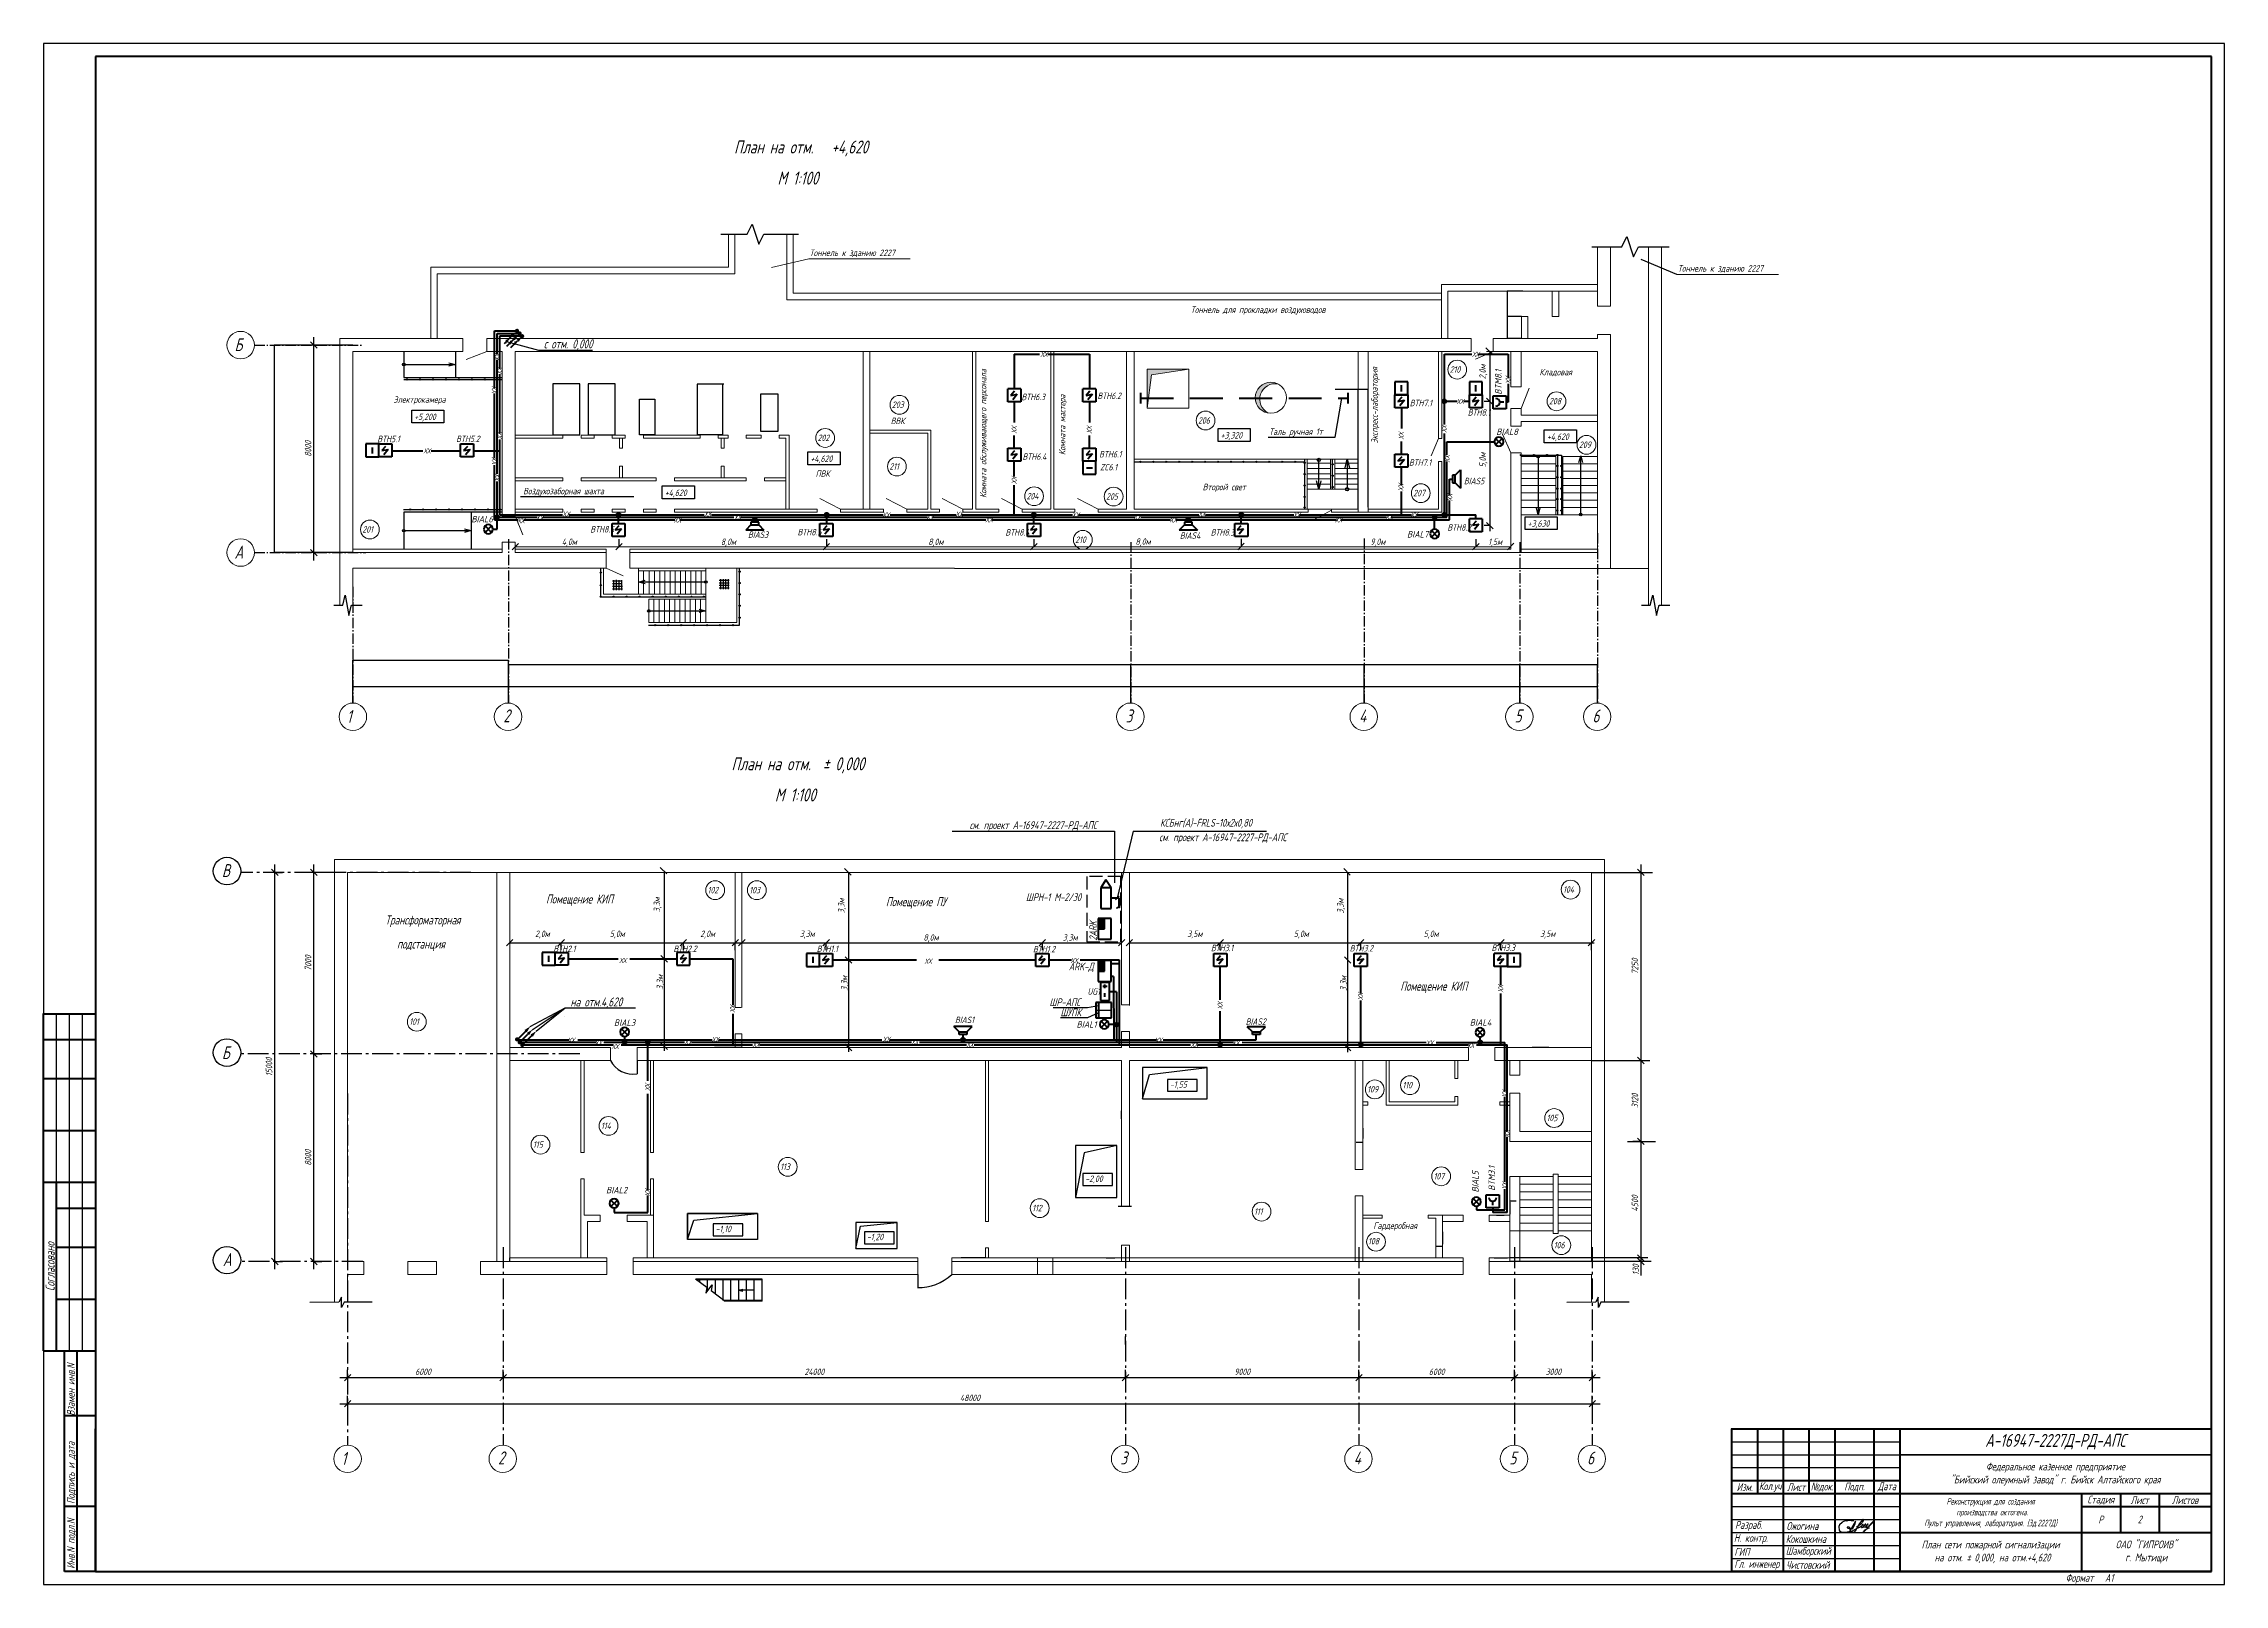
# Model space of a CAD drawing. Header units: millimetres. Extents: x 1866 to 7967, y 1263 to 3609.
# Drawn here: x 2739 to 3580, y 1268 to 1862 of the extents above; entities that cross this region are included whole.
import ezdxf
from ezdxf import colors
from ezdxf.entities.mleader import LeaderData, LeaderLine
from ezdxf.math import Vec2, Vec3

# ---------------------------------------------------------------- set-up
doc = ezdxf.new("R2010")
doc.units = ezdxf.units.MM
for name, pattern in [('DASHED', [19.05, 12.7, -6.35]), ('GOST2.303 6', [12, 8, -1.5, 1, -1.5]), ('gost5', [7, 5, -2, 0])]:
    doc.linetypes.add(name, pattern=pattern)
doc.layers.get('Defpoints').update_dxf_attribs({"color": 33})
for name, color, linetype, lineweight in [('Датчики (Вновь)', 2, 'Continuous', 50), ('ЗАГОЛОВКИ', 182, 'Continuous', 40), ('КаБель силовой (Вновь)', 1, 'Continuous', 60), ('Линия выноска', 137, 'Continuous', 25), ('линия связи', 3, 'Continuous', 60), ('Линия связи (Вновь)', 3, 'Continuous', 60), ('монорельс', 96, 'DASHED', 40), ('Рамка толстая', 7, 'Continuous', 60), ('Рамка тонкая', 5, 'Continuous', 25), ('Система П1', 1, 'Continuous', 50), ('СОУЭ', 160, 'Continuous', 60), ('стена', 7, 'Continuous', 20), ('Текст', 2, 'Continuous', 20), ('ТОНКИЕ', 150, 'Continuous', 9), ('тонкий', 204, 'Continuous', 20), ('Штампы', 252, 'Continuous', 25), ('Щиты пульты (Вновь)', 5, 'Continuous', 50), ('Эл. аппараты (Вновь)', 93, 'Continuous', 50)]:
    doc.layers.add(name, color=color, linetype=linetype, lineweight=lineweight)
for name, color, linetype in [('оси', 1, 'GOST2.303 6'), ('РАЗМЕР', 6, 'Continuous'), ('Размеры', 5, 'Continuous'), ('Текст.', 51, 'Continuous')]:
    doc.layers.add(name, color=color, linetype=linetype)
doc.styles.add('Simplex', font='simplex.shx', dxfattribs={"width": 0.7, "oblique": 15})
doc.styles.get("Standard").update_dxf_attribs({"font": 'arial.ttf'})
doc.dimstyles.new('Cadet25_1', dxfattribs={"dimtxt": 2.5, "dimasz": 2.5, "dimexe": 3, "dimexo": 0, "dimgap": 1, "dimtad": 1, "dimdec": 0, "dimlfac": 100, "dimtxsty": 'Standard', "dimblk": 'OBLIQUE', "dimcen": -30, "dimdle": 3, "dimclrd": 256, "dimadec": 0, "dimazin": 0, "dimtfac": 1, "dimtdec": 0, "dimtmove": 0, "dimatfit": 0, "dimfxl": 0, "dimarcsym": 0})

msp = doc.modelspace()

# ---------------------------------------------------------------- texts
at = {"style": 'Simplex', "oblique": 15, "width": 0.7}
for s, p in [('-1,55', (3173.684, 1459.364)), ('-2,00', (3141.026, 1423.032)), ('-1,10', (2998.469, 1403.652)), ('-1,20', (3056.788, 1400.579)), ('6000', (2882.601, 1348.605))]:
    msp.add_text(s, height=2.5, dxfattribs=at).set_placement(p)
msp.add_text('4500', height=2.5, rotation=90, dxfattribs=at).set_placement((3354.258, 1411.63))
at = {"color": 7, "style": 'Simplex', "oblique": 15, "width": 0.7}
for s, p in [('Взамен инв.N', (2751.324, 1332.897)), ('Подпись и дата', (2751.324, 1298.897)), ('Инв.N подл.N', (2751.324, 1273.897))]:
    msp.add_text(s, height=3, rotation=90, dxfattribs=at).set_placement(p)
at = {"insert": (3353.347, 1389.194), "char_height": 2.5, "attachment_point": 5, "rotation": 90, "style": 'Simplex'}
msp.add_mtext('130', dxfattribs=at)
at = {"char_height": 2.5, "attachment_point": 5, "style": 'Simplex'}
for s, insert in [('24000', (3036.559, 1349.855)), ('9000', (3201.559, 1349.855)), ('6000', (3276.559, 1349.855)), ('3000', (3321.559, 1349.855)), ('48000', (3096.559, 1339.787))]:
    msp.add_mtext(s, dxfattribs=dict(at, insert=insert))
at = {"layer": 'ЗАГОЛОВКИ', "color": 255, "style": 'Simplex', "oblique": 15, "width": 0.7}
for s, p in [('Б', (2812.949, 1743.335)), ('А', (2812.949, 1663.335)), ('1', (2856.242, 1600.042)), ('2', (2916.614, 1600.224)), ('3', (3156.627, 1600.197)), ('4', (3246.627, 1600.197)), ('5', (3306.627, 1600.197)), ('6', (3336.627, 1600.197)), ('В', (2808.084, 1540.572)), ('Б', (2808.084, 1470.385)), ('А', (2808.449, 1390.621)), ('1', (2854.195, 1313.964)), ('2', (2914.567, 1314.146)), ('3', (3154.58, 1314.119)), ('4', (3244.58, 1314.119)), ('5', (3304.58, 1314.119)), ('6', (3334.58, 1314.119))]:
    msp.add_text(s, height=5, dxfattribs=at).set_placement(p)
at = {"layer": 'Линия выноска', "color": 2, "insert": (2942.493, 1494.185), "char_height": 3.5, "attachment_point": 1, "style": 'Simplex'}
msp.add_mtext('на отм.4,620', dxfattribs=at)
at = {"layer": 'Линия связи (Вновь)', "style": 'Simplex', "oblique": 15, "width": 0.7}
for p in [(2915.206, 1739.612), (2916.159, 1734.259), (3305.133, 1730.762), (2914.155, 1726.747), (2916.159, 1709.323), (3114.604, 1711.634), (3143.578, 1711.634), (3263.884, 1709.325), (3280.459, 1711.941), (2914.164, 1699.323), (3281.618, 1700.434), (2915.286, 1693.06), (3114.604, 1692.142), (3263.77, 1689.442), (3282.639, 1685.524), (3302.235, 1496.132), (3006.012, 1488.333), (3194.043, 1489.661), (3248.203, 1493.154), (2973.262, 1458.172), (3303.761, 1455.636), (3304.712, 1440.2), (3303.761, 1420.172), (2973.262, 1417.521)]:
    msp.add_text('ХХ', height=2, rotation=90, dxfattribs=at).set_placement(p)
for p in [(3123.748, 1741.092), (3290.236, 1741.118), (3284.286, 1722.957), (2885.803, 1703.875), (2922.01, 1676.956), (2929.258, 1678.147), (2939.468, 1679.524), (2982.388, 1677.191), (2994.047, 1679.524), (3005.592, 1678.275), (3062.795, 1679.206), (3079.74, 1678.289), (3091.056, 1679.524), (3102.529, 1677.323), (3135.947, 1679.206), (3159.647, 1678.29), (3173.594, 1677.264), (3184.664, 1679.524), (3221.225, 1679.206), (3237.341, 1677.279), (3256.787, 1678.432), (3266.415, 1679.206), (2961.351, 1507.438), (3079.074, 1507.15), (3135.434, 1507.419), (2941.393, 1476.669), (2951.885, 1475.667), (2958.33, 1474.252), (2986.452, 1475.894), (2997.035, 1476.982), (3012.671, 1474.917), (3063.008, 1477.028), (3073.908, 1475.905), (3095.218, 1474.978), (3167.88, 1476.669), (3181.727, 1475.001), (3197.688, 1475.648), (3272.497, 1475.642), (3288.261, 1474.669)]:
    msp.add_text('ХХ', height=2, dxfattribs=at).set_placement(p)
at = {"layer": 'Размеры', "color": 255, "char_height": 0.025, "attachment_point": 5, "rotation": 90, "style": 'Simplex'}
for s, insert in [('98000', (3303.742, 1761.582)), ('85000', (3303.742, 1752.432)), ('800000', (2828.202, 1705.682))]:
    msp.add_mtext(s, dxfattribs=dict(at, insert=insert))
at = {"layer": 'Размеры', "color": 255, "char_height": 0.025, "attachment_point": 5, "style": 'Simplex'}
for s, insert in [('38000', (3237.479, 1728.515)), ('600000', (2887.378, 1624.211)), ('2400000', (3038.606, 1622.571)), ('900000', (3203.606, 1622.571)), ('600000', (3278.606, 1622.571)), ('300000', (3323.606, 1622.571)), ('4800000', (3098.606, 1614.133))]:
    msp.add_mtext(s, dxfattribs=dict(at, insert=insert))
at = {"layer": 'Размеры', "lineweight": 35, "char_height": 2.5, "attachment_point": 5, "style": 'Simplex'}
for s, insert in [('4,0м', (2942.038, 1669.56)), ('8,0м', (3003.403, 1669.56)), ('8,0м', (3083.403, 1669.56)), ('8,0м', (3163.308, 1669.617)), ('9,0м', (3253.84, 1669.56)), ('1,5м', (3299.08, 1669.56)), ('2,0м', (2931.661, 1518.429)), ('5,0м', (2960.543, 1518.429)), ('2,0м', (2995.385, 1518.429)), ('3,3м', (3033.789, 1518.429)), ('8,0м', (3081.543, 1517.022)), ('3,3м', (3135.189, 1517.022)), ('3,5м', (3183.289, 1518.429)), ('5,0м', (3224.323, 1518.429)), ('5,0м', (3274.409, 1518.429)), ('3,5м', (3319.364, 1518.429))]:
    msp.add_mtext(s, dxfattribs=dict(at, insert=insert))
at = {"layer": 'стена', "color": 5, "lineweight": 35, "style": 'Simplex', "oblique": 15, "width": 0.7}
for s, p in [('2,0м', (3295.492, 1732.512)), ('5,0м', (3295.492, 1698.442)), ('3,3м', (2977.095, 1526.982)), ('3,3м', (3048.174, 1526.565)), ('3,3м', (3240.647, 1526.522)), ('3,3м', (2978.252, 1497.128)), ('3,3м', (3049.332, 1496.711)), ('3,3м', (3241.805, 1496.668))]:
    msp.add_text(s, height=2.5, rotation=90, dxfattribs=at).set_placement(p)
at = {"layer": 'стена', "lineweight": -3, "style": 'Simplex', "oblique": 15, "width": 0.7}
msp.add_text('  Формат   А1', height=3, dxfattribs=at).set_placement((3516.09, 1268.891))
at = {"layer": 'Текст', "style": 'Simplex', "oblique": 15, "width": 0.7}
for s, height, p in [('План на отм.   +4,620', 5, (3005.611, 1819.546)), ('    М 1:100', 5, (3013.068, 1807.547)), ('План на отм.  %%P 0,000', 5, (3004.596, 1581.748)), ('    М 1:100', 5, (3012.053, 1569.749)), ('Помещение КИП', 3.5, (2933.066, 1530.375)), ('Помещение ПУ', 3.5, (3064.154, 1529.334)), ('ШРН-1 М-2/30', 3, (3118.114, 1531.315)), ('Трансформаторная', 3.5, (2871.075, 1522.305)), ('подстанция', 3.5, (2875.619, 1513.03)), ('Помещение КИП', 3.5, (3262.52, 1496.774))]:
    msp.add_text(s, height=height, dxfattribs=at).set_placement(p)
at = {"layer": 'Текст', "color": 2, "lineweight": -3, "style": 'Simplex', "oblique": 15, "width": 0.7}
for s, p in [('ВТН6.3', (3116.424, 1724.438)), ('ВТН6.2', (3145.734, 1724.873)), ('ВТН7.1', (3266.154, 1722.091)), ('ВТН8.1', (3288.531, 1718.477)), ('ВТН5.1', (2868.006, 1708.218)), ('ВТН5.2', (2898.409, 1708.279)), ('ВТН6.4', (3116.832, 1701.432)), ('ВТН6.1', (3146.373, 1702.351)), ('ВТН7.1', (3265.853, 1699.167)), ('ВТН8.6', (2950.145, 1673.414)), ('ВТН8.5', (3030.067, 1672.327)), ('ВТН8.4', (3110.227, 1672.234)), ('ВТН8.3', (3189.406, 1672.234)), ('ВТН8.2', (3280.669, 1674.123)), ('ВТН2.1', (2935.904, 1511.684)), ('ВТН2.2', (2982.213, 1511.684)), ('ВТН1.1', (3037.47, 1511.684)), ('ВТН3.1', (3189.492, 1512.003)), ('ВТН3.2', (3243.01, 1511.892)), ('ВТН3.3', (3297.711, 1512.091))]:
    msp.add_text(s, height=2.5, dxfattribs=at).set_placement(p)
at = {"layer": 'Текст', "color": 1, "lineweight": -3, "style": 'Simplex', "oblique": 15, "width": 0.7}
for s, p in [('ZC6.1', (3146.685, 1697.352)), ('UG1', (3141.878, 1495.232))]:
    msp.add_text(s, height=2.5, dxfattribs=at).set_placement(p)
at = {"layer": 'Текст', "color": 0, "style": 'Simplex', "oblique": 15, "width": 0.7}
for s, p in [('BIАS5', (3287.053, 1692.027)), ('BIАS3', (3010.941, 1671.322)), ('BIАS4', (3177.485, 1670.978)), ('BIАS1', (3090.778, 1484.276)), ('BIАS2', (3202.9, 1483.604))]:
    msp.add_text(s, height=2.5, dxfattribs=at).set_placement(p)
at = {"layer": 'Текст', "color": 5, "style": 'Simplex', "oblique": 15, "width": 0.7}
msp.add_text('2ARK', height=3, rotation=90, dxfattribs=at).set_placement((3145.608, 1516.033))
at = {"layer": 'Текст', "color": 2, "style": 'Simplex', "oblique": 15, "width": 0.7}
msp.add_text('ВТН1.2', height=2.5, dxfattribs=at).set_placement((3120.849, 1511.532))
at = {"layer": 'Текст', "color": 5, "style": 'Simplex', "oblique": 15, "width": 0.7}
msp.add_text('ARK-Д', height=3, dxfattribs=at).set_placement((3134.635, 1504.597))
at = {"layer": 'Текст', "insert": (3300.317, 1726.563), "char_height": 2.5, "attachment_point": 4, "rotation": 90, "line_spacing_factor": 0.7, "style": 'Simplex'}
msp.add_mtext_dynamic_manual_height_columns('{\\W0.8;BTM8.1}', width=17.96421, gutter_width=12.5, heights=[0], dxfattribs=at)
at = {"layer": 'Текст', "char_height": 2.5, "attachment_point": 6, "style": 'Simplex'}
for s, width, heights, insert in [('{\\W0.9;BIAL8}', 8.96921, [0], (3307.866, 1712.254)), ('{\\W0.9;BIAL6}', 9.98461, [0], (2912.549, 1678.572)), ('{\\W0.9;BIAL7}', 9.40163, [0], (3273.311, 1672.743)), ('{\\W0.9;BIAL3}', 10.36815, [2.58], (2967.475, 1484.464)), ('{\\W0.9;BIAL1}', 9.45524, [0], (3145.395, 1483.757)), ('{\\W0.9;BIAL4}', 10.37117, [0], (3297.629, 1484.519)), ('{\\W0.9;BIAL2}', 9.78836, [0], (2964.384, 1419.897))]:
    msp.add_mtext_dynamic_manual_height_columns(s, width=width, gutter_width=12.5, heights=heights, dxfattribs=dict(at, insert=insert))
at = {"layer": 'Текст', "attachment_point": 5, "style": 'Simplex'}
for s, insert, char_height, width in [('см. проект А-16947-2227-РД-АПС', (3121.006, 1560.216), 3, 63.77558), ('КСБнг(А)-FRLS-10х2х0,80', (3187.609, 1561.176), 3, 63.57116), ('см. проект А-16947-2227-РД-АПС', (3194.101, 1555.499), 3, 63.77558), ('А-16947-2227Д-РД-АПС', (3515.166, 1322.897), 5, 120)]:
    msp.add_mtext(s, dxfattribs=dict(at, insert=insert, char_height=char_height, width=width))
at = {"layer": 'Текст', "char_height": 2.5, "rotation": 90, "style": 'Simplex'}
for s, width, heights, insert, attachment_point in [('{\\W0.9;BIAL5}', 8.65584, [5.128], (3291.461, 1427.228), 6), ('{\\W0.8;BTM3.1}', 17.96421, [0], (3297.793, 1419.655), 4)]:
    msp.add_mtext_dynamic_manual_height_columns(s, width=width, gutter_width=12.5, heights=heights, dxfattribs=dict(at, insert=insert, attachment_point=attachment_point))
at = {"layer": 'Текст', "lineweight": 20, "style": 'Simplex'}
for s, insert, char_height, width, attachment_point in [('Федеральное казенное предприятие\\P"Бийский олеумный завод" г. Бийск Алтайского края', (3515.166, 1310.397), 3, 120, 5), ('Изм.', (3395.324, 1305.397), 3, 10, 5), ('Кол.уч', (3405.166, 1305.397), 3, 10, 5), ('Лист', (3415.166, 1305.397), 3, 10, 5), ('{\\fArial|b0|i0|c204|p34;\\W0.7;№\\Fsimplex|c204;док.}', (3425.166, 1305.397), 3, 10, 5), ('Подп.', (3437.666, 1305.397), 3, 15, 5), ('{\\W0.7;Дата}', (3450.166, 1305.397), 3, 10, 5), ('{\\W0.6;Реконструкция для создания\\P производства октогена.  \\PПульт управления, лаборатория. (Зд.2227Д)}', (3490.166, 1295.397), 2.5, 70, 5), ('{\\W0.7;Стадия}', (3532.666, 1300.397), 3, 15, 5), ('Лист', (3547.666, 1300.397), 3, 15, 5), ('Листов', (3565.166, 1300.397), 3, 20, 5), ('Н. контр.', (3391.166, 1285.397), 3, 19, 4), ('Разраб.', (3391.604, 1290.397), 3, 18, 4), ('Кокошкина', (3411.166, 1285.397), 3, 18, 4), ('Ожогина', (3411.446, 1290.397), 3, 18, 4), ('Р', (3532.666, 1292.897), 3, 15, 5), ('2', (3547.666, 1292.897), 3, 15, 5), ('ГИП', (3391.324, 1280.397), 3, 18, 4), ('{\\W0.6;Шамборский}', (3411.166, 1280.397), 3, 18, 4), ('План сети пожарной сигнализации\\P на отм. %%P 0,000, на отм.+4,620', (3490.166, 1280.397), 3, 70, 5), ('{\\C2;ОАО "ГИПРОИВ"\\Pг. Мытищи}', (3550.166, 1280.397), 3, 50, 5), ('{\\W0.6;Гл. инженер}', (3391.324, 1275.397), 3, 18, 4), ('Чистовский', (3411.324, 1275.397), 3, 18, 4)]:
    msp.add_mtext(s, dxfattribs=dict(at, insert=insert, char_height=char_height, width=width, attachment_point=attachment_point))
at = {"layer": 'ТОНКИЕ', "color": 255, "style": 'Simplex', "oblique": 15, "width": 0.7}
for s, p in [('Тоннель к зданию 2227', (3034.719, 1780.011)), ('Тоннель к зданию 2227', (3369.553, 1774.01)), ('Тоннель для прокладки воздуховодов', (3181.703, 1758.08)), ('210', (3281.569, 1735)), ('Кладовая', (3316.191, 1734.001)), ('Электрокамера', (2874.243, 1723.453)), ('208', (3319.854, 1722.802)), ('+5,200', (2882.243, 1716.769)), ('ВВК', (3066.007, 1715.204)), ('203', (3066.452, 1721.446)), ('206', (3184.511, 1715.383)), ('202', (3037.796, 1708.667)), ('+3,320', (3193.237, 1709.636)), ('Таль ручная 1т', (3211.92, 1711.052)), ('+4,620', (3319.034, 1709.107)), ('209', (3331.424, 1706.018)), ('+4,620', (3035.043, 1700.629)), ('211', (3065.477, 1697.638)), ('Воздухозаборная шахта', (2924.26, 1688.138)), ('ПВК', (3037.04, 1694.883)), ('Второй свет', (3186.298, 1689.712)), ('+4,620', (2978.861, 1687.512)), ('204', (3118.377, 1686.186)), ('205', (3149.048, 1686.072)), ('207', (3267.5, 1687.388)), ('201', (2862.243, 1673.372)), ('+3,630', (3311.632, 1675.647)), ('210', (3137.167, 1669.399)), ('102', (2995.376, 1534.32)), ('103', (3011.459, 1534.305)), ('104', (3325.273, 1534.53)), ('101', (2880.322, 1483.583)), ('109', (3249.755, 1457.515)), ('110', (3263.342, 1459.129)), ('105', (3318.917, 1446.468)), ('115', (2928.028, 1436.215)), ('114', (2954.27, 1443.442)), ('113', (3023.371, 1427.677)), ('107', (3275.35, 1424.001)), ('112', (3120.557, 1411.741)), ('111', (3206.109, 1410.385)), ('Гардеробная', (3252.1, 1404.942)), ('108', (3250.059, 1398.957)), ('106', (3321.707, 1397.461))]:
    msp.add_text(s, height=2.5, dxfattribs=at).set_placement(p)
for s, p in [('Экспресс-лаборатория', (3253.83, 1707.72)), ('Комната обслуживающего персонала', (3102.907, 1686.741)), ('Комната мастера', (3133.383, 1703.251))]:
    msp.add_text(s, height=2.5, rotation=90, dxfattribs=at).set_placement(p)
at = {"layer": 'Штампы', "color": 2, "insert": (2741.824, 1390.397), "char_height": 3.5, "width": 65, "attachment_point": 5, "rotation": 90, "style": 'Simplex'}
msp.add_mtext('Согласовано ', dxfattribs=at)

# ---------------------------------------------------------------- blocks, each defined once
blk = doc.blocks.new('A$C551E481E')
at = {"layer": 'Рамка толстая'}
for p, q in [((20, 589), (20, 5)), ((836, 589), (20, 589)), ((836, 5), (836, 589)), ((20, 5), (836, 5))]:
    blk.add_line(p, q, dxfattribs=at)
at = {"layer": 'Рамка тонкая'}
for p, q in [((0, 594), (0, 0)), ((841, 594), (0, 594)), ((841, 0), (841, 594)), ((0, 0), (841, 0))]:
    blk.add_line(p, q, dxfattribs=at)
blk = doc.blocks.new('_Oblique')
at = {"color": 0, "linetype": 'ByBlock', "lineweight": -2}
blk.add_line((-0.5, -0.5), (0.5, 0.5), dxfattribs=at)
blk = doc.blocks.new('*D21')
at = {"lineweight": -2, "transparency": 16777216}
blk.add_line((2843.56, 1389.39), (2843.56, 1475.39), dxfattribs=at)
at = {"color": 0, "lineweight": -2, "transparency": 16777216}
for p, q in [((2843.56, 1472.39), (2846.56, 1472.39)), ((2843.56, 1392.39), (2846.56, 1392.39))]:
    blk.add_line(p, q, dxfattribs=at)
at = {"layer": 'Defpoints', "color": 0, "transparency": 16777216}
for p in [(2843.56, 1472.39), (2843.56, 1472.39), (2843.56, 1392.39)]:
    blk.add_point(p, dxfattribs=at)
at = {"lineweight": -2, "transparency": 16777216, "xscale": 2.5, "yscale": 2.5, "zscale": 2.5}
for p, rotation in [((2843.56, 1472.39), 90), ((2843.56, 1392.39), 270)]:
    blk.add_blockref('_Oblique', p, dxfattribs=dict(at, rotation=rotation))
at = {"color": 0, "transparency": 16777216, "insert": (2841.31, 1432.39), "char_height": 2.5, "attachment_point": 5, "rotation": 90, "style": 'Simplex'}
blk.add_mtext('8000', dxfattribs=at)
blk = doc.blocks.new('*D22')
at = {"color": 0, "lineweight": -2, "transparency": 16777216}
for p, q in [((2848.47, 1542.39), (2840.56, 1542.39)), ((2843.56, 1472.39), (2846.56, 1472.39))]:
    blk.add_line(p, q, dxfattribs=at)
at = {"lineweight": -2, "transparency": 16777216}
blk.add_line((2843.56, 1469.39), (2843.56, 1545.39), dxfattribs=at)
at = {"layer": 'Defpoints', "color": 0, "transparency": 16777216}
for p in [(2843.56, 1542.39), (2848.47, 1542.39), (2843.56, 1472.39)]:
    blk.add_point(p, dxfattribs=at)
at = {"lineweight": -2, "transparency": 16777216, "xscale": 2.5, "yscale": 2.5, "zscale": 2.5}
for p, rotation in [((2843.56, 1542.39), 90), ((2843.56, 1472.39), 270)]:
    blk.add_blockref('_Oblique', p, dxfattribs=dict(at, rotation=rotation))
at = {"color": 0, "transparency": 16777216, "insert": (2841.31, 1507.39), "char_height": 2.5, "attachment_point": 5, "rotation": 90, "style": 'Simplex'}
blk.add_mtext('7000', dxfattribs=at)
blk = doc.blocks.new('*D23')
at = {"lineweight": -2, "transparency": 16777216}
blk.add_line((2828.49, 1389.39), (2828.49, 1545.39), dxfattribs=at)
at = {"color": 0, "lineweight": -2, "transparency": 16777216}
for p, q in [((2828.49, 1542.39), (2831.49, 1542.39)), ((2828.49, 1392.39), (2831.49, 1392.39))]:
    blk.add_line(p, q, dxfattribs=at)
at = {"layer": 'Defpoints', "color": 0, "transparency": 16777216}
for p in [(2828.49, 1542.39), (2828.49, 1542.39), (2828.49, 1392.39)]:
    blk.add_point(p, dxfattribs=at)
at = {"lineweight": -2, "transparency": 16777216, "xscale": 2.5, "yscale": 2.5, "zscale": 2.5}
for p, rotation in [((2828.49, 1542.39), 90), ((2828.49, 1392.39), 270)]:
    blk.add_blockref('_Oblique', p, dxfattribs=dict(at, rotation=rotation))
at = {"color": 0, "transparency": 16777216, "insert": (2826.24, 1467.39), "char_height": 2.5, "attachment_point": 5, "rotation": 90, "style": 'Simplex'}
blk.add_mtext('15000', dxfattribs=at)
blk = doc.blocks.new('*D24')
at = {"lineweight": -2, "transparency": 16777216}
blk.add_line((3355.26, 1545.39), (3355.26, 1466.89), dxfattribs=at)
at = {"color": 0, "lineweight": -2, "transparency": 16777216}
for p, q in [((3355.26, 1542.39), (3358.26, 1542.39)), ((3355.26, 1469.89), (3358.26, 1469.89))]:
    blk.add_line(p, q, dxfattribs=at)
at = {"layer": 'Defpoints', "color": 0, "transparency": 16777216}
for p in [(3355.26, 1542.39), (3355.26, 1469.89), (3355.26, 1469.89)]:
    blk.add_point(p, dxfattribs=at)
at = {"lineweight": -2, "transparency": 16777216, "xscale": 2.5, "yscale": 2.5, "zscale": 2.5}
for p, rotation in [((3355.26, 1542.39), 90), ((3355.26, 1469.89), 270)]:
    blk.add_blockref('_Oblique', p, dxfattribs=dict(at, rotation=rotation))
at = {"color": 0, "transparency": 16777216, "insert": (3353.01, 1506.14), "char_height": 2.5, "attachment_point": 5, "rotation": 90, "style": 'Simplex'}
blk.add_mtext('7250', dxfattribs=at)
blk = doc.blocks.new('*D25')
at = {"lineweight": -2, "transparency": 16777216}
blk.add_line((3355.26, 1472.89), (3355.26, 1435.69), dxfattribs=at)
at = {"color": 0, "lineweight": -2, "transparency": 16777216}
for p, q in [((3355.26, 1469.89), (3358.26, 1469.89)), ((3355.26, 1438.69), (3358.26, 1438.69))]:
    blk.add_line(p, q, dxfattribs=at)
at = {"layer": 'Defpoints', "color": 0, "transparency": 16777216}
for p in [(3355.26, 1469.89), (3355.26, 1438.69), (3355.26, 1438.69)]:
    blk.add_point(p, dxfattribs=at)
at = {"lineweight": -2, "transparency": 16777216, "xscale": 2.5, "yscale": 2.5, "zscale": 2.5}
for p, rotation in [((3355.26, 1469.89), 90), ((3355.26, 1438.69), 270)]:
    blk.add_blockref('_Oblique', p, dxfattribs=dict(at, rotation=rotation))
at = {"color": 0, "transparency": 16777216, "insert": (3353.01, 1454.29), "char_height": 2.5, "attachment_point": 5, "rotation": 90, "style": 'Simplex'}
blk.add_mtext('3120', dxfattribs=at)
blk = doc.blocks.new('*D20')
at = {"lineweight": -2, "transparency": 16777216}
blk.add_line((2843.56, 1662.68), (2843.56, 1748.68), dxfattribs=at)
at = {"color": 0, "lineweight": -2, "transparency": 16777216}
for p, q in [((2843.56, 1745.68), (2846.56, 1745.68)), ((2843.56, 1665.68), (2846.56, 1665.68))]:
    blk.add_line(p, q, dxfattribs=at)
at = {"layer": 'Defpoints', "color": 0, "transparency": 16777216}
for p in [(2843.56, 1745.68), (2843.56, 1745.68), (2843.56, 1665.68)]:
    blk.add_point(p, dxfattribs=at)
at = {"lineweight": -2, "transparency": 16777216, "xscale": 2.5, "yscale": 2.5, "zscale": 2.5}
for p, rotation in [((2843.56, 1745.68), 90), ((2843.56, 1665.68), 270)]:
    blk.add_blockref('_Oblique', p, dxfattribs=dict(at, rotation=rotation))
at = {"color": 0, "transparency": 16777216, "insert": (2841.31, 1705.68), "char_height": 2.5, "attachment_point": 5, "rotation": 90, "style": 'Simplex'}
blk.add_mtext('8000', dxfattribs=at)
blk = doc.blocks.new('A$C16DF54B3')
at = {"layer": 'СОУЭ'}
for p, q in [((0.51, 2.99), (2.99, 0.51)), ((0.51, 0.51), (2.99, 2.99))]:
    blk.add_line(p, q, dxfattribs=at)
blk.add_circle((1.75, 1.75), 1.75, dxfattribs=at)
blk = doc.blocks.new('A$C1E84259F')
at = {"layer": 'СОУЭ'}
for p, q in [((0, 3), (7, 3)), ((2, 1), (0, 3)), ((2, 1), (2, 0)), ((5, 1), (2, 1)), ((5, 1), (7, 3)), ((5, 0), (5, 1)), ((2, 0), (5, 0))]:
    blk.add_line(p, q, dxfattribs=at)
blk = doc.blocks.new('_None')
blk = doc.blocks.new('A$C63250D19')
at = {"layer": 'Датчики (Вновь)'}
for p, q in [((0, 5), (5, 5)), ((0, 0), (0, 5)), ((5, 0), (0, 0)), ((2.5, 1), (2.5, 2.5)), ((5, 5), (5, 0))]:
    blk.add_line(p, q, dxfattribs=at)
blk.add_arc((2.5, 4), 1.5, 180, 0, dxfattribs=at)
blk = doc.blocks.new('A$C15B22022')
at = {"layer": 'Щиты пульты (Вновь)'}
for p, q in [((0, 6), (0, 0)), ((6, 6), (0, 6)), ((0, 1), (6, 1)), ((0, 0), (6, 0)), ((6, 0), (6, 6))]:
    blk.add_line(p, q, dxfattribs=at)

# ---------------------------------------------------------------- dimensions: what is measured, and where the dimension line sits
for base, p1, p2, picture, middle in [((2843.557, 1745.682), (2843.557, 1665.682), (2843.557, 1745.682), '*D20', (2841.307, 1705.682)), ((2828.487, 1542.391), (2828.487, 1392.391), (2828.487, 1542.391), '*D23', (2826.237, 1467.391)), ((2843.557, 1542.391), (2843.557, 1472.391), (2848.472, 1542.391), '*D22', (2841.307, 1507.391)), ((3355.258, 1469.891), (3355.258, 1542.391), (3355.258, 1469.891), '*D24', (3353.008, 1506.141)), ((2843.557, 1472.391), (2843.557, 1392.391), (2843.557, 1472.391), '*D21', (2841.307, 1432.391)), ((3355.258, 1438.691), (3355.258, 1469.891), (3355.258, 1438.691), '*D25', (3353.008, 1454.291))]:
    dim = msp.add_linear_dim(base=base, p1=p1, p2=p2, angle=90, dimstyle='Cadet25_1', override={"dimtxsty": 'Simplex'})
    dim.commit()
    dim.dimension.update_dxf_attribs({"geometry": picture, "text_midpoint": middle})

# ---------------------------------------------------------------- hatches: boundary and pattern name
at = {"layer": 'Датчики (Вновь)'}
for points in [[(3145.993, 1520.605), (3148.493, 1520.605), (3148.493, 1524.605), (3145.993, 1524.605)], [(3145.993, 1504.355), (3148.493, 1504.355), (3148.493, 1508.355), (3145.993, 1508.355)]]:
    msp.add_hatch(color=256, dxfattribs=at).paths.add_polyline_path(points)
at = {"layer": 'Размеры'}
h = msp.add_hatch(color=255, dxfattribs=at)
h.paths.add_polyline_path([(2879.471, 1732.67), (2879.471, 1732.17, 1)])
h.paths.add_polyline_path([(2879.471, 1732.17), (2879.471, 1732.42), (2879.471, 1732.67, 1)])
h = msp.add_hatch(color=255, dxfattribs=at)
h.paths.add_polyline_path([(2884.464, 1732.67), (2884.464, 1732.17, 1)])
h.paths.add_polyline_path([(2884.464, 1732.17), (2884.464, 1732.42), (2884.464, 1732.67, 1)])
h = msp.add_hatch(color=255, dxfattribs=at)
h.paths.add_polyline_path([(2889.464, 1732.67), (2889.464, 1732.17, 1)])
h.paths.add_polyline_path([(2889.464, 1732.17), (2889.464, 1732.42), (2889.464, 1732.67, 1)])
h = msp.add_hatch(color=255, dxfattribs=at)
h.paths.add_polyline_path([(2894.464, 1732.67), (2894.464, 1732.17, 1)])
h.paths.add_polyline_path([(2894.464, 1732.17), (2894.464, 1732.42), (2894.464, 1732.67, 1)])
h = msp.add_hatch(color=255, dxfattribs=at)
h.paths.add_polyline_path([(2899.457, 1732.67), (2899.457, 1732.17, 1)])
h.paths.add_polyline_path([(2899.457, 1732.17), (2899.457, 1732.42), (2899.457, 1732.67, 1)])
h = msp.add_hatch(color=255, dxfattribs=at)
h.paths.add_polyline_path([(2904.457, 1732.67), (2904.457, 1732.17, 1)])
h.paths.add_polyline_path([(2904.457, 1732.17), (2904.457, 1732.42), (2904.457, 1732.67, 1)])
h = msp.add_hatch(color=255, dxfattribs=at)
h.paths.add_polyline_path([(2909.449, 1732.67), (2909.449, 1732.17, 1)])
h.paths.add_polyline_path([(2909.449, 1732.17), (2909.449, 1732.42), (2909.449, 1732.67, 1)])
h = msp.add_hatch(color=255, dxfattribs=at)
h.paths.add_polyline_path([(2914.105, 1732.67), (2914.105, 1732.17, 1)])
h.paths.add_polyline_path([(2914.105, 1732.17), (2914.105, 1732.42), (2914.105, 1732.67, 1)])
h = msp.add_hatch(color=255, dxfattribs=at)
h.paths.add_polyline_path([(3162.283, 1700.932), (3162.283, 1700.432, 1)])
h.paths.add_polyline_path([(3162.283, 1700.432), (3162.283, 1700.682), (3162.283, 1700.932, 1)])
h = msp.add_hatch(color=255, dxfattribs=at)
h.paths.add_polyline_path([(3167.283, 1700.932), (3167.283, 1700.432, 1)])
h.paths.add_polyline_path([(3167.283, 1700.432), (3167.283, 1700.682), (3167.283, 1700.932, 1)])
h = msp.add_hatch(color=255, dxfattribs=at)
h.paths.add_polyline_path([(3172.276, 1700.932), (3172.276, 1700.432, 1)])
h.paths.add_polyline_path([(3172.276, 1700.432), (3172.276, 1700.682), (3172.276, 1700.932, 1)])
h = msp.add_hatch(color=255, dxfattribs=at)
h.paths.add_polyline_path([(3177.276, 1700.932), (3177.276, 1700.432, 1)])
h.paths.add_polyline_path([(3177.276, 1700.432), (3177.276, 1700.682), (3177.276, 1700.932, 1)])
h = msp.add_hatch(color=255, dxfattribs=at)
h.paths.add_polyline_path([(3182.276, 1700.932), (3182.276, 1700.432, 1)])
h.paths.add_polyline_path([(3182.276, 1700.432), (3182.276, 1700.682), (3182.276, 1700.932, 1)])
h = msp.add_hatch(color=255, dxfattribs=at)
h.paths.add_polyline_path([(3187.269, 1700.932), (3187.269, 1700.432, 1)])
h.paths.add_polyline_path([(3187.269, 1700.432), (3187.269, 1700.682), (3187.269, 1700.932, 1)])
h = msp.add_hatch(color=255, dxfattribs=at)
h.paths.add_polyline_path([(3192.269, 1700.932), (3192.269, 1700.432, 1)])
h.paths.add_polyline_path([(3192.269, 1700.432), (3192.269, 1700.682), (3192.269, 1700.932, 1)])
h = msp.add_hatch(color=255, dxfattribs=at)
h.paths.add_polyline_path([(3197.261, 1700.932), (3197.261, 1700.432, 1)])
h.paths.add_polyline_path([(3197.261, 1700.432), (3197.261, 1700.682), (3197.261, 1700.932, 1)])
h = msp.add_hatch(color=255, dxfattribs=at)
h.paths.add_polyline_path([(3202.011, 1700.932), (3202.011, 1700.432, 1)])
h.paths.add_polyline_path([(3202.011, 1700.432), (3202.011, 1700.682), (3202.011, 1700.932, 1)])
h = msp.add_hatch(color=255, dxfattribs=at)
h.paths.add_polyline_path([(3207.011, 1700.932), (3207.011, 1700.432, 1)])
h.paths.add_polyline_path([(3207.011, 1700.432), (3207.011, 1700.682), (3207.011, 1700.932, 1)])
h = msp.add_hatch(color=255, dxfattribs=at)
h.paths.add_polyline_path([(3212.004, 1700.932), (3212.004, 1700.432, 1)])
h.paths.add_polyline_path([(3212.004, 1700.432), (3212.004, 1700.682), (3212.004, 1700.932, 1)])
h = msp.add_hatch(color=255, dxfattribs=at)
h.paths.add_polyline_path([(3217.004, 1700.932), (3217.004, 1700.432, 1)])
h.paths.add_polyline_path([(3217.004, 1700.432), (3217.004, 1700.682), (3217.004, 1700.932, 1)])
h = msp.add_hatch(color=255, dxfattribs=at)
h.paths.add_polyline_path([(3221.997, 1700.932), (3221.997, 1700.432, 1)])
h.paths.add_polyline_path([(3221.997, 1700.432), (3221.997, 1700.682), (3221.997, 1700.932, 1)])
h = msp.add_hatch(color=255, dxfattribs=at)
h.paths.add_polyline_path([(3225.661, 1700.582), (3225.661, 1700.082, 1)])
h.paths.add_polyline_path([(3225.661, 1700.082), (3225.661, 1700.332), (3225.661, 1700.582, 1)])
h = msp.add_hatch(color=255, dxfattribs=at)
h.paths.add_polyline_path([(3236.393, 1699.951), (3236.393, 1699.451, 1)])
h.paths.add_polyline_path([(3236.393, 1699.451), (3236.393, 1699.701), (3236.393, 1699.951, 1)])
h = msp.add_hatch(color=255, dxfattribs=at)
h.paths.add_polyline_path([(3309.106, 1703.519), (3309.106, 1703.019, 1)])
h.paths.add_polyline_path([(3309.106, 1703.019), (3309.106, 1703.269), (3309.106, 1703.519, 1)])
h = msp.add_hatch(color=255, dxfattribs=at)
h.paths.add_polyline_path([(3314.106, 1703.519), (3314.106, 1703.019, 1)])
h.paths.add_polyline_path([(3314.106, 1703.019), (3314.106, 1703.269), (3314.106, 1703.519, 1)])
h = msp.add_hatch(color=255, dxfattribs=at)
h.paths.add_polyline_path([(3319.099, 1703.519), (3319.099, 1703.019, 1)])
h.paths.add_polyline_path([(3319.099, 1703.019), (3319.099, 1703.269), (3319.099, 1703.519, 1)])
h = msp.add_hatch(color=255, dxfattribs=at)
h.paths.add_polyline_path([(3323.125, 1703.519), (3323.125, 1703.019, 1)])
h.paths.add_polyline_path([(3323.125, 1703.019), (3323.125, 1703.269), (3323.125, 1703.519, 1)])
h = msp.add_hatch(color=255, dxfattribs=at)
h.paths.add_polyline_path([(3323.125, 1699.356), (3323.125, 1698.856, 1)])
h.paths.add_polyline_path([(3323.125, 1698.856), (3323.125, 1699.106), (3323.125, 1699.356, 1)])
h = msp.add_hatch(color=255, dxfattribs=at)
h.paths.add_polyline_path([(3324.625, 1699.356), (3324.625, 1698.856, 1)])
h.paths.add_polyline_path([(3324.625, 1698.856), (3324.625, 1699.106), (3324.625, 1699.356, 1)])
h = msp.add_hatch(color=255, dxfattribs=at)
h.paths.add_polyline_path([(3225.661, 1696.194), (3225.661, 1695.694, 1)])
h.paths.add_polyline_path([(3225.661, 1695.694), (3225.661, 1695.944), (3225.661, 1696.194, 1)])
h = msp.add_hatch(color=255, dxfattribs=at)
h.paths.add_polyline_path([(3225.661, 1691.806), (3225.661, 1691.306, 1)])
h.paths.add_polyline_path([(3225.661, 1691.306), (3225.661, 1691.556), (3225.661, 1691.806, 1)])
h = msp.add_hatch(color=255, dxfattribs=at)
h.paths.add_polyline_path([(3236.393, 1695.563), (3236.393, 1695.063, 1)])
h.paths.add_polyline_path([(3236.393, 1695.063), (3236.393, 1695.313), (3236.393, 1695.563, 1)])
h = msp.add_hatch(color=255, dxfattribs=at)
h.paths.add_polyline_path([(3236.393, 1691.175), (3236.393, 1690.675, 1)])
h.paths.add_polyline_path([(3236.393, 1690.675), (3236.393, 1690.925), (3236.393, 1691.175, 1)])
h = msp.add_hatch(color=255, dxfattribs=at)
h.paths.add_polyline_path([(3323.125, 1694.968), (3323.125, 1694.468, 1)])
h.paths.add_polyline_path([(3323.125, 1694.468), (3323.125, 1694.718), (3323.125, 1694.968, 1)])
h = msp.add_hatch(color=255, dxfattribs=at)
h.paths.add_polyline_path([(3323.125, 1690.58), (3323.125, 1690.08, 1)])
h.paths.add_polyline_path([(3323.125, 1690.08), (3323.125, 1690.33), (3323.125, 1690.58, 1)])
h = msp.add_hatch(color=255, dxfattribs=at)
h.paths.add_polyline_path([(3324.625, 1694.968), (3324.625, 1694.468, 1)])
h.paths.add_polyline_path([(3324.625, 1694.468), (3324.625, 1694.718), (3324.625, 1694.968, 1)])
h = msp.add_hatch(color=255, dxfattribs=at)
h.paths.add_polyline_path([(3324.625, 1690.58), (3324.625, 1690.08, 1)])
h.paths.add_polyline_path([(3324.625, 1690.08), (3324.625, 1690.33), (3324.625, 1690.58, 1)])
h = msp.add_hatch(color=255, dxfattribs=at)
h.paths.add_polyline_path([(2880.706, 1682.532), (2880.706, 1682.032, 1)])
h.paths.add_polyline_path([(2880.706, 1682.032), (2880.706, 1682.282), (2880.706, 1682.532, 1)])
h = msp.add_hatch(color=255, dxfattribs=at)
h.paths.add_polyline_path([(2885.699, 1682.532), (2885.699, 1682.032, 1)])
h.paths.add_polyline_path([(2885.699, 1682.032), (2885.699, 1682.282), (2885.699, 1682.532, 1)])
h = msp.add_hatch(color=255, dxfattribs=at)
h.paths.add_polyline_path([(2890.699, 1682.532), (2890.699, 1682.032, 1)])
h.paths.add_polyline_path([(2890.699, 1682.032), (2890.699, 1682.282), (2890.699, 1682.532, 1)])
h = msp.add_hatch(color=255, dxfattribs=at)
h.paths.add_polyline_path([(2895.699, 1682.532), (2895.699, 1682.032, 1)])
h.paths.add_polyline_path([(2895.699, 1682.032), (2895.699, 1682.282), (2895.699, 1682.532, 1)])
h = msp.add_hatch(color=255, dxfattribs=at)
h.paths.add_polyline_path([(2900.692, 1682.532), (2900.692, 1682.032, 1)])
h.paths.add_polyline_path([(2900.692, 1682.032), (2900.692, 1682.282), (2900.692, 1682.532, 1)])
h = msp.add_hatch(color=255, dxfattribs=at)
h.paths.add_polyline_path([(2905.692, 1682.532), (2905.692, 1682.032, 1)])
h.paths.add_polyline_path([(2905.692, 1682.032), (2905.692, 1682.282), (2905.692, 1682.532, 1)])
h = msp.add_hatch(color=255, dxfattribs=at)
h.paths.add_polyline_path([(2910.685, 1682.532), (2910.685, 1682.032, 1)])
h.paths.add_polyline_path([(2910.685, 1682.032), (2910.685, 1682.282), (2910.685, 1682.532, 1)])
h = msp.add_hatch(color=255, dxfattribs=at)
h.paths.add_polyline_path([(2915.34, 1682.532), (2915.34, 1682.032, 1)])
h.paths.add_polyline_path([(2915.34, 1682.032), (2915.34, 1682.282), (2915.34, 1682.532, 1)])
h = msp.add_hatch(color=255, dxfattribs=at)
h.paths.add_polyline_path([(3225.661, 1687.418), (3225.661, 1686.918, 1)])
h.paths.add_polyline_path([(3225.661, 1686.918), (3225.661, 1687.168), (3225.661, 1687.418, 1)])
h = msp.add_hatch(color=255, dxfattribs=at)
h.paths.add_polyline_path([(3225.661, 1683.309), (3225.661, 1682.809, 1)])
h.paths.add_polyline_path([(3225.661, 1682.809), (3225.661, 1683.059), (3225.661, 1683.309, 1)])
h = msp.add_hatch(color=255, dxfattribs=at)
h.paths.add_polyline_path([(3323.125, 1686.551), (3323.125, 1686.051, 1)])
h.paths.add_polyline_path([(3323.125, 1686.051), (3323.125, 1686.301), (3323.125, 1686.551, 1)])
h = msp.add_hatch(color=255, dxfattribs=at)
h.paths.add_polyline_path([(3323.125, 1682.162), (3323.125, 1681.662, 1)])
h.paths.add_polyline_path([(3323.125, 1681.662), (3323.125, 1681.912), (3323.125, 1682.162, 1)])
h = msp.add_hatch(color=255, dxfattribs=at)
h.paths.add_polyline_path([(3324.625, 1686.551), (3324.625, 1686.051, 1)])
h.paths.add_polyline_path([(3324.625, 1686.051), (3324.625, 1686.301), (3324.625, 1686.551, 1)])
h = msp.add_hatch(color=255, dxfattribs=at)
h.paths.add_polyline_path([(3324.625, 1682.162), (3324.625, 1681.662, 1)])
h.paths.add_polyline_path([(3324.625, 1681.662), (3324.625, 1681.912), (3324.625, 1682.162, 1)])
h = msp.add_hatch(color=255, dxfattribs=at)
h.paths.add_polyline_path([(2954.206, 1658.235), (2954.206, 1657.735, 1)])
h.paths.add_polyline_path([(2954.206, 1657.735), (2954.206, 1657.985), (2954.206, 1658.235, 1)])
h = msp.add_hatch(color=255, dxfattribs=at)
h.paths.add_polyline_path([(3007.706, 1658.582), (3007.706, 1658.082, 1)])
h.paths.add_polyline_path([(3007.706, 1658.082), (3007.706, 1658.332), (3007.706, 1658.582, 1)])
h = msp.add_hatch(color=255, dxfattribs=at)
h.paths.add_polyline_path([(2954.206, 1653.329), (2954.206, 1652.829, 1)])
h.paths.add_polyline_path([(2954.206, 1652.829), (2954.206, 1653.079), (2954.206, 1653.329, 1)])
h = msp.add_hatch(color=255, dxfattribs=at)
h.paths.add_polyline_path([(2954.206, 1648.932), (2954.206, 1648.432, 1)])
h.paths.add_polyline_path([(2954.206, 1648.432), (2954.206, 1648.682), (2954.206, 1648.932, 1)])
h = msp.add_hatch(color=255, dxfattribs=at)
h.paths.add_polyline_path([(2959.206, 1648.932), (2959.206, 1648.432, 1)])
h.paths.add_polyline_path([(2959.206, 1648.432), (2959.206, 1648.682), (2959.206, 1648.932, 1)])
h = msp.add_hatch(color=255, dxfattribs=at)
h.paths.add_polyline_path([(2964.199, 1648.932), (2964.199, 1648.432, 1)])
h.paths.add_polyline_path([(2964.199, 1648.432), (2964.199, 1648.682), (2964.199, 1648.932, 1)])
h = msp.add_hatch(color=255, dxfattribs=at)
h.paths.add_polyline_path([(2969.199, 1648.932), (2969.199, 1648.432, 1)])
h.paths.add_polyline_path([(2969.199, 1648.432), (2969.199, 1648.682), (2969.199, 1648.932, 1)])
h = msp.add_hatch(color=255, dxfattribs=at)
h.paths.add_polyline_path([(2974.199, 1648.932), (2974.199, 1648.432, 1)])
h.paths.add_polyline_path([(2974.199, 1648.432), (2974.199, 1648.682), (2974.199, 1648.932, 1)])
h = msp.add_hatch(color=255, dxfattribs=at)
h.paths.add_polyline_path([(2979.192, 1648.932), (2979.192, 1648.432, 1)])
h.paths.add_polyline_path([(2979.192, 1648.432), (2979.192, 1648.682), (2979.192, 1648.932, 1)])
h = msp.add_hatch(color=255, dxfattribs=at)
h.paths.add_polyline_path([(2984.192, 1648.932), (2984.192, 1648.432, 1)])
h.paths.add_polyline_path([(2984.192, 1648.432), (2984.192, 1648.682), (2984.192, 1648.932, 1)])
h = msp.add_hatch(color=255, dxfattribs=at)
h.paths.add_polyline_path([(2989.185, 1648.932), (2989.185, 1648.432, 1)])
h.paths.add_polyline_path([(2989.185, 1648.432), (2989.185, 1648.682), (2989.185, 1648.932, 1)])
h = msp.add_hatch(color=255, dxfattribs=at)
h.paths.add_polyline_path([(2993.84, 1648.932), (2993.84, 1648.432, 1)])
h.paths.add_polyline_path([(2993.84, 1648.432), (2993.84, 1648.682), (2993.84, 1648.932, 1)])
h = msp.add_hatch(color=255, dxfattribs=at)
h.paths.add_polyline_path([(3007.706, 1654.194), (3007.706, 1653.694, 1)])
h.paths.add_polyline_path([(3007.706, 1653.694), (3007.706, 1653.944), (3007.706, 1654.194, 1)])
h = msp.add_hatch(color=255, dxfattribs=at)
h.paths.add_polyline_path([(3007.706, 1649.806), (3007.706, 1649.306, 1)])
h.paths.add_polyline_path([(3007.706, 1649.306), (3007.706, 1649.556), (3007.706, 1649.806, 1)])
h = msp.add_hatch(color=255, dxfattribs=at)
h.paths.add_polyline_path([(3007.706, 1645.418), (3007.706, 1644.918, 1)])
h.paths.add_polyline_path([(3007.706, 1644.918), (3007.706, 1645.168), (3007.706, 1645.418, 1)])
h = msp.add_hatch(color=255, dxfattribs=at)
h.paths.add_polyline_path([(3007.706, 1640.836), (3007.706, 1640.336, 1)])
h.paths.add_polyline_path([(3007.706, 1640.336), (3007.706, 1640.586), (3007.706, 1640.836, 1)])
h = msp.add_hatch(color=255, dxfattribs=at)
h.paths.add_polyline_path([(2975.217, 1637.932), (2975.217, 1637.432, 1)])
h.paths.add_polyline_path([(2975.217, 1637.432), (2975.217, 1637.682), (2975.217, 1637.932, 1)])
h = msp.add_hatch(color=255, dxfattribs=at)
h.paths.add_polyline_path([(2980.21, 1637.932), (2980.21, 1637.432, 1)])
h.paths.add_polyline_path([(2980.21, 1637.432), (2980.21, 1637.682), (2980.21, 1637.932, 1)])
h = msp.add_hatch(color=255, dxfattribs=at)
h.paths.add_polyline_path([(2985.21, 1637.932), (2985.21, 1637.432, 1)])
h.paths.add_polyline_path([(2985.21, 1637.432), (2985.21, 1637.682), (2985.21, 1637.932, 1)])
h = msp.add_hatch(color=255, dxfattribs=at)
h.paths.add_polyline_path([(2990.21, 1637.932), (2990.21, 1637.432, 1)])
h.paths.add_polyline_path([(2990.21, 1637.432), (2990.21, 1637.682), (2990.21, 1637.932, 1)])
h = msp.add_hatch(color=255, dxfattribs=at)
h.paths.add_polyline_path([(2995.203, 1637.932), (2995.203, 1637.432, 1)])
h.paths.add_polyline_path([(2995.203, 1637.432), (2995.203, 1637.682), (2995.203, 1637.932, 1)])
h = msp.add_hatch(color=255, dxfattribs=at)
h.paths.add_polyline_path([(3000.203, 1637.932), (3000.203, 1637.432, 1)])
h.paths.add_polyline_path([(3000.203, 1637.432), (3000.203, 1637.682), (3000.203, 1637.932, 1)])
h = msp.add_hatch(color=255, dxfattribs=at)
h.paths.add_polyline_path([(3005.196, 1637.932), (3005.196, 1637.432, 1)])
h.paths.add_polyline_path([(3005.196, 1637.432), (3005.196, 1637.682), (3005.196, 1637.932, 1)])
at = {"layer": 'тонкий'}
for points in [[(3180.906, 1736.382), (3164.906, 1736.382), (3164.906, 1721.382), (3166.592, 1734.171)], [(3215.369, 1730.708, 0.5624265), (3206.606, 1725.382, 0.3634531), (3211.554, 1719.475, -0.859274)]]:
    msp.add_hatch(color=255, dxfattribs=at).paths.add_polyline_path(points)
at = {"layer": 'Эл. аппараты (Вновь)'}
for points in [[(2921.094, 1751.181, 1), (2922.694, 1751.181, 1)], [(2921.094, 1477.997, 1), (2922.694, 1477.997, 1)]]:
    msp.add_hatch(color=256, dxfattribs=at).paths.add_polyline_path(points)
h = msp.add_hatch(color=256, dxfattribs=at)
edge = h.paths.add_edge_path()
edge.add_arc((2922.895, 1750.181), 0.8, 0, 360)
h = msp.add_hatch(color=256, dxfattribs=at)
edge = h.paths.add_edge_path()
edge.add_arc((2923.894, 1749.113), 0.8, 0, 360)
h = msp.add_hatch(color=256, dxfattribs=at)
edge = h.paths.add_edge_path()
edge.add_arc((2922.895, 1476.889), 0.8, 0, 360)
h = msp.add_hatch(color=256, dxfattribs=at)
edge = h.paths.add_edge_path()
edge.add_arc((2923.894, 1475.821), 0.8, 0, 360)

# ---------------------------------------------------------------- linework, layer by layer
for p, q in [((3297.03, 1723.907), (3294.825, 1723.907)), ((2915.206, 1700.095), (2915.206, 1680.282)), ((3297.03, 1676.083), (3294.825, 1676.083)), ((2961.199, 1670.876), (2961.199, 1667.961)), ((3041.206, 1670.876), (3041.206, 1667.961)), ((3121.206, 1670.876), (3121.206, 1667.961)), ((3201.111, 1670.933), (3201.111, 1668.018)), ((3291.644, 1670.876), (3291.644, 1667.961)), ((3336.282, 1542.391), (3359.807, 1542.391)), ((3355.258, 1542.391), (3358.258, 1542.391)), ((2938.961, 1512.444), (2938.961, 1515.259)), ((2986.059, 1512.444), (2986.059, 1515.259)), ((3006.059, 1512.444), (3006.059, 1515.259)), ((3041.089, 1512.444), (3041.089, 1515.259)), ((3124.475, 1512.444), (3124.475, 1515.259)), ((3193.059, 1512.444), (3193.059, 1515.259)), ((3247.25, 1512.444), (3247.25, 1515.259)), ((3301.282, 1512.444), (3301.282, 1515.259)), ((3336.282, 1512.444), (3336.282, 1515.259)), ((3145.087, 1489.279), (3151.087, 1489.279)), ((3008.559, 1474.891), (2998.046, 1474.891)), ((3319.782, 1474.891), (3313.398, 1474.891)), ((2968.195, 1469.891), (2968.195, 1464.722)), ((3163.059, 1455.128), (3165.74, 1464.516)), ((3165.74, 1464.516), (3188.059, 1467.128)), ((3336.282, 1469.891), (3344.084, 1469.891)), ((3336.282, 1469.891), (3358.726, 1469.891)), ((3155.059, 1447.412), (3155.059, 1450.412)), ((3303.954, 1452.691), (3304.759, 1452.691)), ((3248.059, 1438.193), (3245.559, 1438.193)), ((3248.059, 1443.793), (3248.059, 1439.78)), ((3350.096, 1438.691), (3360.946, 1438.691)), ((3355.258, 1438.691), (3352.258, 1438.691)), ((3355.258, 1441.691), (3355.258, 1387.023)), ((3140.542, 1434.299), (3137.254, 1417.031)), ((3153.254, 1437.031), (3140.542, 1434.299)), ((3153.67, 1413.731), (3158.828, 1413.731)), ((3304.759, 1415.806), (3307.259, 1415.806)), ((3304.759, 1415.212), (3304.759, 1410.599)), ((3014.571, 1410.882), (2987.571, 1410.882)), ((2987.571, 1410.882), (2987.571, 1400.882)), ((2987.571, 1400.882), (2990.067, 1408.364)), ((2990.067, 1408.364), (3014.571, 1410.882)), ((3068.496, 1407.421), (3052.496, 1407.421)), ((3052.496, 1407.421), (3052.496, 1397.421)), ((3052.496, 1397.421), (3054.414, 1406.045)), ((3054.414, 1406.045), (3068.496, 1407.421)), ((3299.587, 1410.236), (3302.612, 1410.236)), ((3276.374, 1398.24), (3278.874, 1398.24)), ((3278.759, 1403.774), (3278.759, 1399.043)), ((2919.059, 1392.436), (2919.059, 1393.736)), ((3102.509, 1393.736), (3093.177, 1393.736)), ((3149.153, 1393.736), (3152.432, 1393.736)), ((3303.807, 1393.711), (3298.709, 1393.711)), ((3358.02, 1393.736), (3304.759, 1393.736)), ((3347.084, 1392.391), (3304.759, 1392.391)), ((3347.084, 1393.736), (3344.084, 1393.736)), ((3359.233, 1392.391), (3344.084, 1392.391)), ((3355.258, 1393.736), (3352.258, 1393.736)), ((3016.406, 1385.543), (2991.011, 1385.543)), ((3016.406, 1385.243), (2991.405, 1385.243)), ((2992.406, 1384.479), (2992.406, 1385.243)), ((2995.406, 1381.154), (2995.406, 1385.243)), ((2998.406, 1379.903), (2998.406, 1385.243)), ((3001.406, 1377.343), (3001.406, 1385.243)), ((3004.406, 1377.343), (3004.406, 1385.243)), ((3007.406, 1377.343), (3007.406, 1385.243)), ((3007.406, 1381.293), (3009.022, 1381.667)), ((3013.406, 1381.293), (3007.406, 1381.293)), ((3007.406, 1381.293), (3009.022, 1380.919)), ((3010.406, 1377.343), (3010.406, 1385.243)), ((3013.406, 1377.343), (3013.406, 1385.243)), ((3016.406, 1377.043), (3016.406, 1385.543)), ((3076.509, 1387.391), (3076.509, 1382.506)), ((3016.406, 1377.343), (3001.762, 1377.343)), ((3016.406, 1377.043), (3002.156, 1377.043)), ((3156.559, 1360.411), (3156.559, 1363.411)), ((2856.559, 1360.403), (2856.559, 1357.398)), ((2853.559, 1347.605), (2919.559, 1347.605)), ((2856.559, 1347.605), (2856.559, 1350.605)), ((2913.559, 1347.605), (3159.559, 1347.605)), ((2916.559, 1347.605), (2916.559, 1350.605)), ((2916.559, 1347.605), (2916.559, 1350.605)), ((3153.559, 1347.605), (3249.559, 1347.605)), ((3156.559, 1347.605), (3156.559, 1350.605)), ((3156.559, 1347.605), (3156.559, 1350.605)), ((3243.559, 1347.605), (3309.559, 1347.605)), ((3246.559, 1347.605), (3246.559, 1350.605)), ((3246.559, 1347.605), (3246.559, 1350.605)), ((3303.559, 1347.605), (3339.559, 1347.605)), ((3306.559, 1347.605), (3306.559, 1350.605)), ((3306.559, 1347.605), (3306.559, 1350.605)), ((3336.559, 1347.605), (3336.559, 1350.605)), ((2853.559, 1337.537), (3339.559, 1337.537)), ((2856.559, 1337.537), (2856.559, 1340.537)), ((3336.559, 1337.537), (3336.559, 1340.537)), ((3390.166, 1322.897), (3455.096, 1322.897)), ((3390.166, 1297.897), (3455.096, 1297.897)), ((3390.166, 1292.897), (3455.096, 1292.897)), ((3390.166, 1282.897), (3455.285, 1282.897)), ((3390.166, 1277.897), (3455.285, 1277.897)), ((3390.324, 1272.897), (3390.324, 1277.897)), ((3390.324, 1272.897), (3390.324, 1277.897)), ((3410.324, 1272.897), (3430.324, 1272.897)), ((3445.324, 1272.897), (3455.324, 1272.897)), ((3445.324, 1272.897), (3455.324, 1272.897)), ((3525.324, 1272.897), (3540.324, 1272.897)), ((3525.324, 1272.897), (3525.324, 1272.897))]:
    msp.add_line(p, q)
at = {"lineweight": 9}
for p, q in [((3321.421, 1425.191), (3308.559, 1425.191)), ((3321.421, 1422.191), (3308.559, 1422.191)), ((3321.421, 1404.203), (3321.421, 1426.091)), ((3321.421, 1426.091), (3323.421, 1426.091)), ((3323.421, 1426.091), (3323.421, 1424.674)), ((3336.282, 1425.191), (3323.421, 1425.191)), ((3323.421, 1404.203), (3323.421, 1424.674)), ((3336.282, 1422.191), (3323.421, 1422.191)), ((3321.421, 1419.191), (3308.559, 1419.191)), ((3321.421, 1416.191), (3308.559, 1416.191)), ((3321.421, 1413.191), (3308.559, 1413.191)), ((3336.282, 1419.191), (3323.421, 1419.191)), ((3336.282, 1416.191), (3323.421, 1416.191)), ((3336.282, 1413.191), (3323.421, 1413.191)), ((3321.421, 1410.191), (3308.559, 1410.191)), ((3321.421, 1407.191), (3308.559, 1407.191)), ((3336.282, 1410.191), (3323.421, 1410.191)), ((3336.282, 1407.191), (3323.421, 1407.191)), ((3321.421, 1404.203), (3304.759, 1404.203)), ((3321.421, 1404.203), (3321.421, 1403.203)), ((3323.421, 1403.203), (3323.421, 1404.203)), ((3336.282, 1404.203), (3323.421, 1404.203))]:
    msp.add_line(p, q, dxfattribs=at)
at = {"color": 255, "lineweight": 9}
msp.add_line((3321.421, 1403.203), (3323.421, 1403.203), dxfattribs=at)
at = {"lineweight": 60}
for p, q in [((2747.324, 1272.897), (2747.324, 1357.897)), ((2747.324, 1357.897), (2759.324, 1357.897)), ((2752.324, 1272.897), (2752.324, 1357.897)), ((2759.324, 1332.897), (2747.324, 1332.897)), ((2759.324, 1272.897), (2759.324, 1327.897)), ((3455.166, 1327.897), (3455.166, 1312.326)), ((3455.166, 1312.326), (3455.166, 1272.897)), ((3390.166, 1307.897), (3455.096, 1307.897)), ((2759.324, 1297.897), (2747.324, 1297.897)), ((2759.324, 1272.897), (2747.324, 1272.897))]:
    msp.add_line(p, q, dxfattribs=at)
at = {"color": 7, "lineweight": -3}
msp.add_line((2759.324, 1357.897), (2747.324, 1357.897), dxfattribs=at)
msp.add_line((2759.324, 1357.897), (2747.324, 1357.897), dxfattribs=at)
msp.add_line((2759.324, 1357.897), (2747.324, 1357.897), dxfattribs=at)
at = {"color": 7, "lineweight": 30}
msp.add_line((2759.324, 1272.897), (2759.324, 1357.897), dxfattribs=at)
at = {"color": 0, "linetype": 'ByBlock', "lineweight": -2}
for p, q in [((2857.809, 1348.855), (2855.309, 1346.355)), ((2915.309, 1346.355), (2917.809, 1348.855))]:
    msp.add_line(p, q, dxfattribs=at)
at = {"lineweight": -3}
for p, q in [((3390.166, 1317.897), (3455.652, 1317.897)), ((3390.166, 1312.897), (3455.166, 1312.897)), ((3390.324, 1287.897), (3455.479, 1287.897))]:
    msp.add_line(p, q, dxfattribs=at)
at = {"linetype": 'gost5'}
msp.add_lwpolyline([(3141.605, 1515.621), (3154.722, 1515.621), (3154.722, 1540.786), (3141.605, 1540.786)], close=True, dxfattribs=at)
for points in [[(3163.059, 1467.128), (3163.059, 1455.128), (3188.059, 1455.128), (3188.059, 1467.128)], [(3172.774, 1457.992), (3184.245, 1457.992), (3184.245, 1462.602), (3172.774, 1462.602)], [(3137.254, 1417.031), (3153.254, 1417.031), (3153.254, 1437.031), (3137.254, 1437.031)], [(3140.116, 1421.66), (3151.587, 1421.66), (3151.587, 1426.27), (3140.116, 1426.27)], [(2987.571, 1410.882), (3014.571, 1410.882), (3014.571, 1400.882), (2987.571, 1400.882)], [(2997.559, 1402.28), (3009.03, 1402.28), (3009.03, 1406.891), (2997.559, 1406.891)], [(3068.496, 1407.421), (3052.496, 1407.421), (3052.496, 1397.421), (3068.496, 1397.421)], [(3055.878, 1399.206), (3067.349, 1399.206), (3067.349, 1403.817), (3055.878, 1403.817)]]:
    msp.add_lwpolyline(points, close=True)
at = {"color": 6, "lineweight": 50}
for centre in [(3279.506, 1724.004), (2914.207, 1679.29), (2961.03, 1680.282), (3013.616, 1678.29), (3041.324, 1680.282), (3121.206, 1680.282), (3180.732, 1678.282), (3201.206, 1680.282), (3275.774, 1679.282), (3279.506, 1680.282), (3153.064, 1483.699), (2963.336, 1476.891), (2972.309, 1476.891), (3093.883, 1477.891), (3193.089, 1475.891), (3247.25, 1475.891), (3293.294, 1476.891)]:
    msp.add_circle(centre, 0.72, dxfattribs=at)
for centre, radius, start, end in [((2966.562, 1474.21), 9.623, 206.672776, 279.579), ((3077.137, 1400.131), 17.759, 267.352273, 314.161225)]:
    msp.add_arc(centre, radius, start, end)
msp.add_spline([(3153.334, 1528.359), (3153.334, 1528.918), (3154.411, 1528.918), (3154.411, 1529.416)], degree=3)
at = {"layer": 'Датчики (Вновь)', "color": 2}
for p, q in [((3111.152, 1723.811), (3111.152, 1728.811)), ((3116.152, 1728.811), (3111.152, 1728.811)), ((3113.77, 1727.86), (3112.347, 1726.279)), ((3112.347, 1726.279), (3114.798, 1726.714)), ((3114.798, 1726.714), (3113.098, 1724.62)), ((3116.152, 1728.811), (3116.152, 1723.811)), ((3140.125, 1723.811), (3140.125, 1728.811)), ((3145.125, 1728.811), (3140.125, 1728.811)), ((3142.744, 1727.86), (3141.32, 1726.279)), ((3141.32, 1726.279), (3143.771, 1726.714)), ((3143.771, 1726.714), (3142.071, 1724.62)), ((3145.125, 1728.811), (3145.125, 1723.811)), ((3260.431, 1731.502), (3260.431, 1726.502)), ((3260.431, 1721.502), (3260.431, 1726.502)), ((3265.431, 1726.502), (3260.431, 1726.502)), ((3260.431, 1726.502), (3265.431, 1726.502)), ((3263.05, 1725.551), (3261.626, 1723.97)), ((3261.626, 1723.97), (3264.077, 1724.405)), ((3264.077, 1724.405), (3262.377, 1722.311)), ((3265.431, 1726.502), (3265.431, 1721.502)), ((3289.144, 1731.502), (3289.144, 1726.502)), ((3289.144, 1721.502), (3289.144, 1726.502)), ((3294.144, 1726.502), (3289.144, 1726.502)), ((3289.144, 1726.502), (3294.144, 1726.502)), ((3291.762, 1725.551), (3290.339, 1723.97)), ((3290.339, 1723.97), (3292.79, 1724.405)), ((3292.79, 1724.405), (3291.09, 1722.311)), ((3294.144, 1726.502), (3294.144, 1721.502)), ((3116.152, 1723.811), (3111.152, 1723.811)), ((3145.125, 1723.811), (3140.125, 1723.811)), ((3265.431, 1721.502), (3260.431, 1721.502)), ((3294.144, 1721.502), (3289.144, 1721.502)), ((2863.582, 1707.582), (2863.582, 1702.582)), ((2868.582, 1707.582), (2873.582, 1707.582)), ((2868.582, 1702.582), (2868.582, 1707.582)), ((2873.582, 1707.582), (2873.582, 1702.582)), ((2900.114, 1707.582), (2905.114, 1707.582)), ((2900.114, 1702.582), (2900.114, 1707.582)), ((2905.114, 1707.582), (2905.114, 1702.582)), ((2863.582, 1702.582), (2868.582, 1702.582)), ((2873.582, 1702.582), (2868.582, 1702.582)), ((2871.2, 1706.631), (2869.777, 1705.051)), ((2869.777, 1705.051), (2872.228, 1705.486)), ((2872.228, 1705.486), (2870.528, 1703.392)), ((2905.114, 1702.582), (2900.114, 1702.582)), ((2902.733, 1706.631), (2901.309, 1705.051)), ((2901.309, 1705.051), (2903.761, 1705.486)), ((2903.761, 1705.486), (2902.06, 1703.392)), ((3111.152, 1705.91), (3116.152, 1705.91)), ((3111.152, 1700.91), (3111.152, 1705.91)), ((3116.152, 1700.91), (3111.152, 1700.91)), ((3113.77, 1704.959), (3112.347, 1703.379)), ((3112.347, 1703.379), (3114.798, 1703.813)), ((3114.798, 1703.813), (3113.098, 1701.719)), ((3116.152, 1705.91), (3116.152, 1700.91)), ((3140.125, 1705.91), (3145.125, 1705.91)), ((3140.125, 1700.91), (3140.125, 1705.91)), ((3140.125, 1700.91), (3140.125, 1695.91)), ((3145.125, 1700.91), (3140.125, 1700.91)), ((3142.744, 1704.959), (3141.32, 1703.379)), ((3141.32, 1703.379), (3143.771, 1703.813)), ((3143.771, 1703.813), (3142.071, 1701.719)), ((3145.125, 1705.91), (3145.125, 1700.91)), ((3260.431, 1703.601), (3265.431, 1703.601)), ((3260.431, 1698.601), (3260.431, 1703.601)), ((3263.05, 1702.65), (3261.626, 1701.07)), ((3261.626, 1701.07), (3264.077, 1701.504)), ((3264.077, 1701.504), (3262.377, 1699.411)), ((3265.431, 1703.601), (3265.431, 1698.601)), ((3140.125, 1695.91), (3145.125, 1695.91)), ((3265.431, 1698.601), (3260.431, 1698.601)), ((2958.53, 1676.92), (2963.53, 1676.92)), ((2958.53, 1671.92), (2958.53, 1676.92)), ((2961.148, 1675.969), (2959.725, 1674.389)), ((2959.725, 1674.389), (2962.176, 1674.823)), ((2962.176, 1674.823), (2960.476, 1672.729)), ((2963.53, 1676.92), (2963.53, 1671.92)), ((3038.706, 1676.92), (3043.706, 1676.92)), ((3038.706, 1671.92), (3038.706, 1676.92)), ((3041.325, 1675.969), (3039.901, 1674.389)), ((3039.901, 1674.389), (3042.353, 1674.823)), ((3042.353, 1674.823), (3040.653, 1672.729)), ((3043.706, 1676.92), (3043.706, 1671.92)), ((3118.706, 1676.92), (3123.706, 1676.92)), ((3118.706, 1671.92), (3118.706, 1676.92)), ((3121.325, 1675.969), (3119.901, 1674.389)), ((3119.901, 1674.389), (3122.353, 1674.823)), ((3122.353, 1674.823), (3120.653, 1672.729)), ((3123.706, 1676.92), (3123.706, 1671.92)), ((3198.706, 1676.92), (3203.706, 1676.92)), ((3198.706, 1671.92), (3198.706, 1676.92)), ((3201.028, 1675.969), (3199.605, 1674.389)), ((3199.605, 1674.389), (3202.056, 1674.823)), ((3202.056, 1674.823), (3200.356, 1672.729)), ((3203.706, 1676.92), (3203.706, 1671.92)), ((3289.144, 1673.729), (3289.144, 1678.729)), ((3294.144, 1678.729), (3289.144, 1678.729)), ((3294.144, 1673.729), (3289.144, 1673.729)), ((3291.762, 1677.778), (3290.339, 1676.198)), ((3290.339, 1676.198), (3292.79, 1676.633)), ((3292.79, 1676.633), (3291.09, 1674.539)), ((3294.144, 1678.729), (3294.144, 1673.729)), ((2963.53, 1671.92), (2958.53, 1671.92)), ((3043.706, 1671.92), (3038.706, 1671.92)), ((3123.706, 1671.92), (3118.706, 1671.92)), ((3203.706, 1671.92), (3198.706, 1671.92)), ((2931.559, 1511.557), (2931.559, 1506.557)), ((2931.559, 1506.557), (2936.559, 1506.557)), ((2936.559, 1511.557), (2941.559, 1511.557)), ((2936.559, 1506.557), (2936.559, 1511.557)), ((2941.559, 1506.557), (2936.559, 1506.557)), ((2939.178, 1510.606), (2937.754, 1509.026)), ((2937.754, 1509.026), (2940.206, 1509.461)), ((2940.206, 1509.461), (2938.506, 1507.367)), ((2941.559, 1511.557), (2941.559, 1506.557)), ((2988.559, 1511.557), (2983.559, 1511.557)), ((2983.559, 1511.557), (2983.559, 1506.557)), ((2983.559, 1506.557), (2988.559, 1506.557)), ((2986.178, 1510.606), (2984.754, 1509.026)), ((2984.754, 1509.026), (2987.206, 1509.461)), ((2987.206, 1509.461), (2985.506, 1507.367)), ((2988.559, 1506.557), (2988.559, 1511.557)), ((3033.559, 1511.141), (3033.559, 1506.141)), ((3033.559, 1506.141), (3038.559, 1506.141)), ((3038.559, 1511.141), (3043.559, 1511.141)), ((3038.559, 1506.141), (3038.559, 1511.141)), ((3043.559, 1506.141), (3038.559, 1506.141)), ((3041.178, 1510.19), (3039.754, 1508.609)), ((3039.754, 1508.609), (3042.206, 1509.044)), ((3042.206, 1509.044), (3040.506, 1506.95)), ((3043.559, 1511.141), (3043.559, 1506.141)), ((3121.975, 1511.141), (3126.975, 1511.141)), ((3121.975, 1506.141), (3121.975, 1511.141)), ((3126.975, 1506.141), (3121.975, 1506.141)), ((3124.593, 1510.19), (3123.17, 1508.609)), ((3123.17, 1508.609), (3125.621, 1509.044)), ((3125.621, 1509.044), (3123.921, 1506.95)), ((3126.975, 1511.141), (3126.975, 1506.141)), ((3190.589, 1511.141), (3195.589, 1511.141)), ((3190.589, 1506.141), (3190.589, 1511.141)), ((3195.589, 1506.141), (3190.589, 1506.141)), ((3193.208, 1510.19), (3191.785, 1508.609)), ((3191.785, 1508.609), (3194.236, 1509.044)), ((3194.236, 1509.044), (3192.536, 1506.95)), ((3195.589, 1511.141), (3195.589, 1506.141)), ((3244.75, 1511.141), (3249.75, 1511.141)), ((3244.75, 1506.141), (3244.75, 1511.141)), ((3249.75, 1506.141), (3244.75, 1506.141)), ((3247.369, 1510.19), (3245.945, 1508.609)), ((3245.945, 1508.609), (3248.396, 1509.044)), ((3248.396, 1509.044), (3246.696, 1506.95)), ((3249.75, 1511.141), (3249.75, 1506.141)), ((3298.782, 1506.141), (3298.782, 1511.141)), ((3303.782, 1511.141), (3298.782, 1511.141)), ((3303.782, 1506.141), (3298.782, 1506.141)), ((3301.401, 1510.19), (3299.977, 1508.609)), ((3299.977, 1508.609), (3302.429, 1509.044)), ((3302.429, 1509.044), (3300.729, 1506.95)), ((3303.782, 1511.141), (3303.782, 1506.141)), ((3303.782, 1506.141), (3308.782, 1506.141)), ((3303.824, 1511.162), (3303.824, 1506.162)), ((3303.824, 1506.162), (3308.824, 1506.162))]:
    msp.add_line(p, q, dxfattribs=at)
at = {"layer": 'Датчики (Вновь)', "color": 1}
for p, q in [((3265.431, 1731.502), (3260.431, 1731.502)), ((3260.431, 1731.502), (3260.431, 1726.502)), ((3260.431, 1726.502), (3265.431, 1726.502)), ((3262.983, 1727.835), (3262.983, 1730.168)), ((3265.431, 1726.502), (3265.431, 1731.502)), ((3294.144, 1731.502), (3289.144, 1731.502)), ((3289.144, 1731.502), (3289.144, 1726.502)), ((3289.144, 1726.502), (3294.144, 1726.502)), ((3291.696, 1727.835), (3291.696, 1730.168)), ((3294.144, 1726.502), (3294.144, 1731.502)), ((2868.582, 1707.582), (2863.582, 1707.582)), ((2863.582, 1707.582), (2863.582, 1702.582)), ((2868.582, 1702.582), (2868.582, 1707.582)), ((2863.582, 1702.582), (2868.582, 1702.582)), ((2866.134, 1703.916), (2866.134, 1706.249)), ((3145.125, 1700.91), (3140.125, 1700.91)), ((3140.125, 1700.91), (3140.125, 1695.91)), ((3145.125, 1695.91), (3145.125, 1700.91)), ((3140.125, 1695.91), (3145.125, 1695.91)), ((3141.511, 1698.41), (3143.844, 1698.41)), ((2936.559, 1511.557), (2931.559, 1511.557)), ((2931.559, 1511.557), (2931.559, 1506.557)), ((2931.559, 1506.557), (2936.559, 1506.557)), ((2934.112, 1507.891), (2934.112, 1510.224)), ((2936.559, 1506.557), (2936.559, 1511.557)), ((3038.559, 1511.141), (3033.559, 1511.141)), ((3033.559, 1511.141), (3033.559, 1506.141)), ((3033.559, 1506.141), (3038.559, 1506.141)), ((3036.112, 1507.474), (3036.112, 1509.807)), ((3038.559, 1506.141), (3038.559, 1511.141)), ((3308.824, 1511.162), (3303.824, 1511.162)), ((3303.824, 1511.162), (3303.824, 1506.162)), ((3303.824, 1506.162), (3308.824, 1506.162)), ((3306.376, 1507.496), (3306.376, 1509.829)), ((3308.824, 1506.162), (3308.824, 1511.162))]:
    msp.add_line(p, q, dxfattribs=at)
at = {"layer": 'Датчики (Вновь)', "color": 5}
for p, q in [((3148.993, 1539.466), (3146.993, 1536.466)), ((3150.993, 1536.466), (3148.993, 1539.466)), ((3150.993, 1536.466), (3146.993, 1536.466)), ((3146.993, 1536.466), (3146.993, 1528.466)), ((3150.993, 1528.466), (3150.993, 1536.466)), ((3146.993, 1528.466), (3150.993, 1528.466))]:
    msp.add_line(p, q, dxfattribs=at)
at = {"layer": 'Датчики (Вновь)'}
for p, q in [((3150.993, 1524.605), (3145.993, 1524.605)), ((3145.993, 1524.605), (3145.993, 1516.605)), ((3148.493, 1520.605), (3148.493, 1524.605)), ((3150.993, 1516.605), (3150.993, 1524.605)), ((3145.993, 1520.605), (3148.493, 1520.605)), ((3145.993, 1516.605), (3150.993, 1516.605)), ((3150.993, 1508.355), (3145.993, 1508.355)), ((3145.993, 1508.355), (3145.993, 1500.355)), ((3148.493, 1504.355), (3148.493, 1508.355)), ((3150.993, 1500.355), (3150.993, 1508.355)), ((3145.993, 1504.355), (3148.493, 1504.355)), ((3145.993, 1500.355), (3150.993, 1500.355))]:
    msp.add_line(p, q, dxfattribs=at)
at = {"layer": 'КаБель силовой (Вновь)'}
for p, q in [((2916.999, 1746.299), (2919.813, 1749.109)), ((2918.019, 1745.292), (2920.671, 1747.944)), ((2919.475, 1744.693), (2922.126, 1747.345)), ((2922.419, 1478.399), (2925.233, 1481.21)), ((2923.439, 1477.392), (2926.091, 1480.044)), ((2923.98, 1475.879), (2927.547, 1479.445))]:
    msp.add_line(p, q, dxfattribs=at)
for points in [[(2919.377, 1749.545), (2920.249, 1748.673), (2921.581, 1750.877)], [(2920.235, 1748.38), (2921.107, 1747.508), (2922.439, 1749.712)], [(2921.69, 1747.781), (2922.562, 1746.909), (2923.894, 1749.113)], [(2924.797, 1481.646), (2925.669, 1480.774), (2927.001, 1482.977)], [(2925.655, 1480.48), (2926.527, 1479.608), (2927.859, 1481.812)], [(2927.11, 1479.881), (2927.983, 1479.009), (2929.314, 1481.213)]]:
    msp.add_solid(points, dxfattribs=at)
at = {"layer": 'Линия выноска'}
for p, q in [((3089.708, 1558.337), (3152.331, 1558.337)), ((3152.331, 1558.337), (3152.296, 1538.327)), ((3159.472, 1558.337), (3153.381, 1532.466)), ((3159.472, 1558.337), (3210.959, 1558.337)), ((3154.089, 1533.173), (3152.674, 1531.759))]:
    msp.add_line(p, q, dxfattribs=at)
at = {"layer": 'Линия выноска', "linetype": 'ByBlock', "lineweight": -2}
msp.add_line((2940.168, 1486.777), (2940.168, 1486.777), dxfattribs=at)
for points in [[(2927.001, 1482.977), (2940.493, 1490.16)], [(2927.746, 1481.744), (2940.493, 1490.16)], [(2929.314, 1481.213), (2940.493, 1490.16)], [(2940.493, 1490.16), (2967.615, 1490.16)]]:
    msp.add_lwpolyline(points, dxfattribs=at)
at = {"layer": 'линия связи', "color": 5}
for p, q in [((2913.206, 1751.182), (2922.151, 1751.182)), ((2913.207, 1729.213), (2913.207, 1751.182)), ((2913.206, 1702.067), (2913.207, 1727.047)), ((2913.206, 1678.282), (2913.206, 1699.394)), ((3281.51, 1687.706), (3281.506, 1694.024)), ((3281.506, 1694.024), (3282.71, 1694.024)), ((3281.515, 1678.282), (3281.511, 1685.815)), ((2913.206, 1678.282), (2922.3, 1678.282)), ((2924.535, 1678.282), (2982.686, 1678.282)), ((2984.77, 1678.282), (3102.732, 1678.282)), ((3105.078, 1678.282), (3173.918, 1678.282)), ((3176.125, 1678.282), (3237.916, 1678.282)), ((3239.588, 1678.282), (3281.515, 1678.282)), ((3151.979, 1502.204), (3152.059, 1477.891)), ((2922.416, 1477.891), (2941.853, 1477.891)), ((2945.364, 1477.891), (2997.092, 1477.891)), ((2999.695, 1477.891), (3062.55, 1477.891)), ((3065.665, 1477.891), (3168.507, 1477.891)), ((3093.883, 1477.891), (3093.883, 1479.874)), ((3171.111, 1477.891), (3206.997, 1477.891))]:
    msp.add_line(p, q, dxfattribs=at)
at = {"layer": 'линия связи', "color": 4}
for p, q in [((2914.206, 1742.271), (2914.206, 1750.183)), ((2914.206, 1750.183), (2922.944, 1750.182)), ((2914.207, 1696.054), (2914.206, 1740)), ((3280.503, 1703.307), (3280.502, 1708.415)), ((3280.506, 1708.415), (3298.782, 1708.411)), ((3280.506, 1679.282), (3280.503, 1700.799)), ((2914.207, 1674.703), (2914.207, 1693.09)), ((2912.607, 1674.703), (2914.207, 1674.703)), ((2914.207, 1679.282), (2929.646, 1679.282)), ((2931.896, 1679.282), (3005.468, 1679.282)), ((3008.171, 1679.282), (3080.171, 1679.282)), ((3082.241, 1679.282), (3160.095, 1679.282)), ((3162.483, 1679.282), (3257.196, 1679.282)), ((3258.994, 1679.282), (3280.442, 1679.282)), ((3153.013, 1496.357), (3153.059, 1476.873)), ((2922.969, 1476.891), (2952.43, 1476.888)), ((2955.393, 1476.888), (2986.528, 1476.886)), ((2963.336, 1479.111), (2963.336, 1476.891)), ((2989.131, 1476.886), (3074.014, 1476.879)), ((3077.086, 1476.879), (3198.146, 1476.869)), ((3201.557, 1476.869), (3272.473, 1476.864)), ((3276.376, 1476.863), (3302.808, 1476.861)), ((3302.808, 1458.042), (3302.808, 1476.861)), ((3302.808, 1423.082), (3302.808, 1455.85)), ((3291.85, 1413.68), (3291.85, 1412.236)), ((3302.808, 1412.236), (3302.808, 1420.198)), ((3291.85, 1412.236), (3302.808, 1412.236))]:
    msp.add_line(p, q, dxfattribs=at)
at = {"layer": 'линия связи'}
for p, q in [((2915.206, 1736.69), (2915.206, 1749.183)), ((2915.206, 1749.183), (2924.035, 1749.18)), ((3113.653, 1742.171), (3113.652, 1728.811)), ((3113.653, 1742.171), (3123.323, 1742.169)), ((3126.543, 1742.168), (3142.628, 1742.163)), ((3142.628, 1742.163), (3142.626, 1728.811)), ((3279.506, 1715.1), (3279.506, 1742.182)), ((2915.206, 1711.9), (2915.206, 1734.458)), ((3113.652, 1723.811), (3113.651, 1715.775)), ((3142.625, 1723.811), (3142.625, 1715.775)), ((3262.931, 1721.502), (3262.931, 1713.466)), ((3279.506, 1724.004), (3284.458, 1724.003)), ((3286.965, 1724.002), (3289.144, 1724.002)), ((2915.206, 1680.282), (2915.206, 1709.232)), ((3113.652, 1705.91), (3113.651, 1710.83)), ((3142.625, 1705.91), (3142.625, 1710.83)), ((3262.931, 1703.601), (3262.931, 1708.521)), ((3279.506, 1680.282), (3279.506, 1711.602)), ((2873.582, 1704.862), (2885.612, 1704.862)), ((2888.79, 1704.862), (2900.114, 1704.862)), ((2905.114, 1704.862), (2915.206, 1704.862)), ((3113.652, 1694.979), (3113.652, 1700.91)), ((3113.654, 1680.282), (3113.653, 1691.731)), ((3262.931, 1691.693), (3262.931, 1698.601)), ((3262.931, 1680.282), (3262.931, 1689.166)), ((2915.206, 1680.282), (2939.457, 1680.282)), ((2941.817, 1680.282), (2994.085, 1680.282)), ((2961.03, 1676.92), (2961.03, 1680.282)), ((2996.83, 1680.282), (3063.096, 1680.282)), ((3013.617, 1677.355), (3013.616, 1678.282)), ((3041.325, 1676.92), (3041.324, 1680.282)), ((3065.777, 1680.282), (3091.273, 1680.282)), ((3093.294, 1680.282), (3136.171, 1680.282)), ((3121.206, 1676.92), (3121.206, 1680.282)), ((3138.492, 1680.282), (3184.805, 1680.282)), ((3180.732, 1677.355), (3180.732, 1678.282)), ((3187.459, 1680.282), (3221.494, 1680.282)), ((3201.206, 1676.92), (3201.206, 1680.282)), ((3223.739, 1680.282), (3266.856, 1680.282)), ((3268.95, 1680.282), (3291.674, 1680.282)), ((3275.774, 1674.66), (3275.774, 1679.282)), ((3291.644, 1678.729), (3291.674, 1680.282)), ((2941.559, 1509.057), (2960.857, 1509.057)), ((2965.393, 1509.057), (2983.559, 1509.057)), ((2988.559, 1509.057), (3005.059, 1509.057)), ((3005.059, 1509.057), (3005.059, 1491.195)), ((3043.559, 1508.641), (3075.955, 1508.641)), ((3084.591, 1508.641), (3121.975, 1508.641)), ((3126.975, 1508.641), (3135.708, 1508.641)), ((3139.122, 1508.641), (3154.059, 1508.641)), ((3154.059, 1508.641), (3154.059, 1475.891)), ((3193.089, 1493.278), (3193.089, 1506.141)), ((3247.25, 1495.867), (3247.25, 1506.141)), ((3301.282, 1498.921), (3301.282, 1506.141)), ((3150.388, 1499.959), (3146.86, 1499.959)), ((3146.86, 1499.959), (3146.86, 1492.952)), ((3149.417, 1498.453), (3147.83, 1498.453)), ((3148.624, 1497.768), (3148.624, 1499.139)), ((3150.388, 1492.952), (3150.388, 1499.959)), ((3146.86, 1492.952), (3150.388, 1492.952)), ((3148.624, 1494.448), (3148.624, 1495.819)), ((3193.089, 1475.891), (3193.089, 1488.839)), ((3247.25, 1475.891), (3247.25, 1492.959)), ((3301.282, 1475.891), (3301.282, 1495.648)), ((3005.059, 1487.825), (3005.059, 1475.891)), ((2924.327, 1475.891), (2958.812, 1475.891)), ((2962.003, 1475.891), (3012.674, 1475.891)), ((2972.309, 1462.085), (2972.309, 1476.891)), ((3015.36, 1475.891), (3095.28, 1475.891)), ((3098.176, 1475.891), (3181.58, 1475.891)), ((3184.323, 1475.891), (3288.853, 1475.891)), ((3206.997, 1477.891), (3206.997, 1479.874)), ((3291.865, 1475.891), (3303.759, 1475.891)), ((3293.294, 1476.891), (3293.294, 1478.927)), ((3303.759, 1442.458), (3303.759, 1475.891)), ((2972.309, 1419.858), (2972.309, 1457.072)), ((3303.759, 1411.236), (3303.759, 1440.472)), ((2959.339, 1413.034), (2959.339, 1411.266)), ((2972.309, 1411.266), (2972.309, 1417.869)), ((2959.339, 1411.266), (2972.309, 1411.266))]:
    msp.add_line(p, q, dxfattribs=at)
at = {"layer": 'линия связи', "color": 3}
msp.add_line((3303.759, 1411.236), (3298.162, 1411.236), dxfattribs=at)
at = {"layer": 'Линия связи (Вновь)'}
for p, q in [((3279.506, 1742.182), (3290.153, 1742.182)), ((3292.638, 1742.182), (3304.106, 1742.182)), ((3304.106, 1742.182), (3304.106, 1733.134)), ((3304.106, 1730.73), (3304.106, 1723.632)), ((3304.106, 1723.632), (3303.392, 1723.632)), ((3154.059, 1532.466), (3150.993, 1532.466)), ((3154.059, 1528.918), (3154.059, 1532.466)), ((3154.059, 1507.177), (3150.993, 1507.177)), ((3298.162, 1413.083), (3298.162, 1411.236))]:
    msp.add_line(p, q, dxfattribs=at)
at = {"layer": 'Линия связи (Вновь)', "color": 5}
msp.add_line((3151.979, 1502.204), (3150.993, 1502.204), dxfattribs=at)
at = {"layer": 'Линия связи (Вновь)', "color": 4}
for p, q in [((3153.013, 1496.357), (3150.388, 1496.357)), ((3153.064, 1483.699), (3150.145, 1483.699))]:
    msp.add_line(p, q, dxfattribs=at)
at = {"layer": 'монорельс', "color": 255}
for p, q in [((3162.33, 1727.216), (3162.33, 1723.216)), ((3162.33, 1725.216), (3242.33, 1725.216)), ((3242.33, 1727.216), (3242.33, 1723.216))]:
    msp.add_line(p, q, dxfattribs=at)
at = {"layer": 'оси', "ltscale": 0.5}
for p, q in [((2820.606, 1745.682), (2862.387, 1745.682)), ((2820.606, 1665.682), (2863.625, 1665.682)), ((2918.606, 1670.818), (2918.606, 1607.682)), ((3158.606, 1669.678), (3158.606, 1607.682)), ((2858.606, 1652.514), (2858.606, 1607.682))]:
    msp.add_line(p, q, dxfattribs=at)
at = {"layer": 'оси', "color": 255, "ltscale": 0.5}
for p, q in [((3248.606, 1671.17), (3248.606, 1607.682)), ((3308.606, 1669.7), (3308.606, 1607.682)), ((3338.606, 1673.189), (3338.606, 1607.682))]:
    msp.add_line(p, q, dxfattribs=at)
at = {"layer": 'оси'}
for p, q in [((2904.046, 1542.391), (2815.313, 1542.391)), ((2946.07, 1472.391), (2815.313, 1472.391)), ((2856.559, 1457.089), (2856.559, 1321.61)), ((2916.559, 1397.839), (2916.559, 1321.61)), ((3156.559, 1397.839), (3156.559, 1321.61)), ((3246.559, 1397.839), (3246.559, 1321.61)), ((3306.559, 1397.839), (3306.559, 1321.61)), ((3336.559, 1397.839), (3336.559, 1321.61)), ((2862.375, 1392.391), (2815.313, 1392.391))]:
    msp.add_line(p, q, dxfattribs=at)
at = {"layer": 'РАЗМЕР', "color": 255}
for p, q in [((2958.68, 1654.753), (2962.485, 1654.753)), ((2958.68, 1653.753), (2962.485, 1653.753)), ((2958.68, 1652.753), (2962.514, 1652.753)), ((2958.68, 1651.753), (2962.514, 1651.753)), ((2959.158, 1655.102), (2959.158, 1651.233)), ((2960.158, 1655.117), (2960.158, 1651.233)), ((2961.158, 1655.073), (2961.158, 1651.233)), ((2962.158, 1655.059), (2962.158, 1651.233)), ((2999.857, 1655.067), (3003.662, 1655.067)), ((2999.857, 1654.067), (3003.662, 1654.067)), ((2999.857, 1653.067), (3003.691, 1653.067)), ((2999.857, 1652.067), (3003.691, 1652.067)), ((3000.335, 1655.416), (3000.335, 1651.547)), ((3001.335, 1655.431), (3001.335, 1651.547)), ((3002.335, 1655.387), (3002.335, 1651.547)), ((3003.335, 1655.373), (3003.335, 1651.547))]:
    msp.add_line(p, q, dxfattribs=at)
at = {"layer": 'Размеры', "color": 255}
for p, q in [((3010.697, 1788.41), (3012.557, 1792.34)), ((3012.557, 1792.34), (3015.169, 1784.538)), ((3000.498, 1788.41), (3010.697, 1788.41)), ((3015.169, 1784.538), (3017.022, 1788.41)), ((3017.022, 1788.41), (3030.379, 1788.41)), ((3336.448, 1783.61), (3347.997, 1783.61)), ((3347.997, 1783.61), (3349.857, 1787.54)), ((3349.857, 1787.54), (3352.469, 1779.738)), ((3352.469, 1779.738), (3354.322, 1783.61)), ((3354.322, 1783.61), (3366.256, 1783.61)), ((3369.219, 1772.913), (3355.39, 1778.727)), ((3309.75, 1766.482), (3303.749, 1766.482)), ((3303.761, 1766.457), (3303.761, 1756.707)), ((3309.2, 1756.682), (3303.749, 1756.682)), ((3309.2, 1756.682), (3303.749, 1756.682)), ((3303.761, 1756.657), (3303.761, 1748.207)), ((2858.6, 1745.682), (2828.209, 1745.682)), ((2828.221, 1745.657), (2828.221, 1665.707)), ((2878.206, 1743.182), (2878.206, 1733.182)), ((2898.206, 1743.182), (2898.206, 1733.182)), ((3309.2, 1748.182), (3303.749, 1748.182)), ((2878.206, 1738.182), (2898.206, 1738.182)), ((2878.206, 1733.182), (2916.206, 1733.182)), ((2895.599, 1738.835), (2898.206, 1738.182)), ((2898.206, 1738.182), (2895.599, 1737.519)), ((2878.284, 1732.42), (2916.206, 1732.42)), ((3237.406, 1710.131), (3239.933, 1725.216)), ((3246.306, 1728.496), (3237.426, 1728.496)), ((3246.306, 1682.489), (3246.306, 1728.508)), ((3250.081, 1728.496), (3246.331, 1728.496)), ((3250.106, 1683.189), (3250.106, 1728.508)), ((2881.272, 1720.614), (2893.689, 1720.614)), ((2881.272, 1715.645), (2881.272, 1720.614)), ((2893.689, 1715.645), (2881.272, 1715.645)), ((2893.689, 1720.614), (2893.689, 1715.645)), ((3192.267, 1713.481), (3204.683, 1713.481)), ((3192.267, 1708.512), (3192.267, 1713.481)), ((3204.683, 1708.512), (3192.267, 1708.512)), ((3204.683, 1713.481), (3204.683, 1708.512)), ((3211.561, 1710.131), (3237.406, 1710.131)), ((3318.064, 1712.952), (3330.481, 1712.952)), ((3318.064, 1707.983), (3318.064, 1712.952)), ((3330.481, 1707.983), (3318.064, 1707.983)), ((3330.481, 1712.952), (3330.481, 1707.983)), ((3034.073, 1704.474), (3046.49, 1704.474)), ((3034.073, 1699.505), (3034.073, 1704.474)), ((3046.49, 1699.505), (3034.073, 1699.505)), ((3046.49, 1704.474), (3046.49, 1699.505)), ((3159.906, 1700.682), (3185.706, 1700.682)), ((3185.706, 1700.682), (3225.661, 1700.682)), ((3225.661, 1682.482), (3225.661, 1701.682)), ((3231.107, 1690.101), (3231.107, 1701.426)), ((3236.393, 1690.101), (3236.393, 1701.682)), ((3241.214, 1698.399), (3242.006, 1701.682)), ((3242.006, 1701.682), (3242.006, 1690.101)), ((3242.006, 1701.682), (3242.917, 1698.399)), ((3309.106, 1703.269), (3324.625, 1703.269)), ((3315.651, 1702.682), (3315.651, 1680.282)), ((3323.125, 1703.569), (3323.125, 1680.282)), ((3324.625, 1703.269), (3324.625, 1680.282)), ((3331.428, 1700.375), (3332.08, 1702.982)), ((3332.08, 1680.282), (3332.08, 1702.982)), ((3332.08, 1702.982), (3332.743, 1700.375)), ((2977.891, 1691.358), (2990.308, 1691.358)), ((2977.891, 1686.388), (2977.891, 1691.358)), ((2990.308, 1691.358), (2990.308, 1686.388)), ((3231.107, 1690.101), (3230.196, 1693.385)), ((3231.899, 1693.385), (3231.107, 1690.101)), ((2878.171, 1682.282), (2916.206, 1682.282)), ((2923.214, 1687.269), (2966.92, 1687.269)), ((2990.308, 1686.388), (2977.891, 1686.388)), ((3315.651, 1680.282), (3314.988, 1682.89)), ((3316.304, 1682.89), (3315.651, 1680.282)), ((2878.206, 1681.282), (2878.206, 1666.982)), ((2916.206, 1681.282), (2878.206, 1681.282)), ((2878.206, 1674.132), (2904.206, 1674.132)), ((2901.599, 1674.785), (2904.206, 1674.132)), ((2904.206, 1674.132), (2901.599, 1673.469)), ((2904.206, 1681.282), (2904.206, 1666.982)), ((3310.662, 1679.493), (3323.078, 1679.493)), ((3310.662, 1674.523), (3310.662, 1679.493)), ((3323.078, 1674.523), (3310.662, 1674.523)), ((3323.078, 1679.493), (3323.078, 1674.523)), ((2858.6, 1665.682), (2828.209, 1665.682)), ((2954.206, 1648.682), (2954.206, 1659.682)), ((3007.706, 1637.682), (3007.706, 1659.682)), ((2854.663, 1645.345), (2855.587, 1649.275)), ((2855.587, 1649.275), (2857.061, 1641.472)), ((2954.206, 1648.682), (2994.706, 1648.682)), ((2968.706, 1654.328), (2971.314, 1654.991)), ((2994.706, 1654.328), (2968.706, 1654.328)), ((2971.314, 1653.676), (2968.706, 1654.328)), ((3358.937, 1645.345), (3359.862, 1649.275)), ((3359.862, 1649.275), (3361.335, 1641.472)), ((2851.288, 1645.345), (2854.663, 1645.345)), ((2857.061, 1641.472), (2858.023, 1645.345)), ((2858.023, 1645.345), (2862.204, 1645.345)), ((2972.706, 1643.182), (2994.706, 1643.182)), ((2992.099, 1643.835), (2994.706, 1643.182)), ((2994.706, 1643.182), (2992.099, 1642.519)), ((3355.562, 1645.345), (3358.937, 1645.345)), ((3361.335, 1641.472), (3362.297, 1645.345)), ((3362.297, 1645.345), (3366.479, 1645.345)), ((2972.605, 1637.682), (2994.706, 1637.682)), ((2994.706, 1637.682), (3007.706, 1637.682)), ((2858.606, 1607.689), (2858.606, 1624.205)), ((2858.631, 1624.192), (2918.581, 1624.192)), ((2918.606, 1607.821), (2918.606, 1624.205)), ((2918.606, 1607.821), (2918.606, 1622.564)), ((2918.631, 1622.552), (3158.581, 1622.552)), ((3158.606, 1607.689), (3158.606, 1622.564)), ((3158.606, 1607.689), (3158.606, 1622.564)), ((3158.631, 1622.552), (3248.581, 1622.552)), ((3248.606, 1607.689), (3248.606, 1622.564)), ((3248.606, 1607.689), (3248.606, 1622.564)), ((3248.631, 1622.552), (3308.581, 1622.552)), ((3308.606, 1607.689), (3308.606, 1622.564)), ((3308.606, 1607.689), (3308.606, 1622.564)), ((3308.631, 1622.552), (3338.581, 1622.552)), ((3338.606, 1607.689), (3338.606, 1622.564)), ((2858.606, 1614.107), (2858.606, 1614.101)), ((2858.631, 1614.114), (3338.581, 1614.114)), ((3338.606, 1607.689), (3338.606, 1614.126))]:
    msp.add_line(p, q, dxfattribs=at)
at = {"layer": 'Размеры'}
for p, q in [((3297.03, 1743.18), (3297.03, 1673.96)), ((2921.206, 1667.961), (3305.106, 1668.04)), ((2978.633, 1542.807), (2978.633, 1473.587)), ((3049.712, 1542.391), (3049.712, 1473.17)), ((3242.186, 1542.347), (3242.186, 1473.127)), ((2919.059, 1515.259), (3065.559, 1515.259)), ((3008.559, 1515.259), (3155.059, 1515.259)), ((3158.059, 1515.259), (3337.319, 1515.259)), ((2990.762, 1385.734), (2995.111, 1382.416)), ((2994.693, 1380.219), (2997.119, 1383.4)), ((2995.111, 1382.416), (2994.693, 1380.219)), ((2997.119, 1383.4), (2996.701, 1381.203)), ((2996.701, 1381.203), (3002.156, 1377.043)), ((2853.177, 1376.637), (2842.001, 1376.599)), ((2854.166, 1378.643), (2853.177, 1376.637)), ((2854.188, 1374.643), (2854.166, 1378.643)), ((2855.177, 1376.648), (2854.188, 1374.643)), ((2866.001, 1376.679), (2855.177, 1376.648)), ((3337.9, 1376.637), (3326.724, 1376.599)), ((3338.889, 1378.643), (3337.9, 1376.637)), ((3338.911, 1374.643), (3338.889, 1378.643)), ((3339.9, 1376.648), (3338.911, 1374.643)), ((3350.724, 1376.679), (3339.9, 1376.648))]:
    msp.add_line(p, q, dxfattribs=at)
at = {"layer": 'Размеры', "color": 255}
for centre, radius in [((2878.206, 1738.182), 0.5), ((2879.471, 1732.42), 0.25), ((2884.464, 1732.42), 0.25), ((2889.464, 1732.42), 0.25), ((2894.464, 1732.42), 0.25), ((2899.457, 1732.42), 0.25), ((2904.457, 1732.42), 0.25), ((2909.449, 1732.42), 0.25), ((2914.105, 1732.42), 0.25), ((3162.283, 1700.682), 0.25), ((3167.283, 1700.682), 0.25), ((3172.276, 1700.682), 0.25), ((3177.276, 1700.682), 0.25), ((3182.276, 1700.682), 0.25), ((3187.269, 1700.682), 0.25), ((3192.269, 1700.682), 0.25), ((3197.261, 1700.682), 0.25), ((3202.011, 1700.682), 0.25), ((3207.011, 1700.682), 0.25), ((3212.004, 1700.682), 0.25), ((3217.004, 1700.682), 0.25), ((3221.997, 1700.682), 0.25), ((3225.661, 1700.332), 0.25), ((3231.107, 1701.426), 0.62), ((3236.393, 1699.701), 0.25), ((3309.106, 1703.269), 0.25), ((3314.106, 1703.269), 0.25), ((3315.651, 1702.682), 0.5), ((3319.099, 1703.269), 0.25), ((3323.125, 1703.269), 0.25), ((3323.125, 1699.106), 0.25), ((3324.625, 1699.106), 0.25), ((3225.661, 1695.944), 0.25), ((3225.661, 1691.556), 0.25), ((3236.393, 1695.313), 0.25), ((3236.393, 1690.925), 0.25), ((3242.006, 1690.101), 0.62), ((3323.125, 1694.718), 0.25), ((3323.125, 1690.33), 0.25), ((3324.625, 1694.718), 0.25), ((3324.625, 1690.33), 0.25), ((2880.706, 1682.282), 0.25), ((2885.699, 1682.282), 0.25), ((2890.699, 1682.282), 0.25), ((2895.699, 1682.282), 0.25), ((2900.692, 1682.282), 0.25), ((2905.692, 1682.282), 0.25), ((2910.685, 1682.282), 0.25), ((2915.34, 1682.282), 0.25), ((3225.661, 1687.168), 0.25), ((3225.661, 1683.059), 0.25), ((3323.125, 1686.301), 0.25), ((3323.125, 1681.912), 0.25), ((3324.625, 1686.301), 0.25), ((3324.625, 1681.912), 0.25), ((2878.206, 1674.132), 0.5), ((3332.08, 1680.382), 0.5), ((2954.206, 1657.985), 0.25), ((3007.706, 1658.332), 0.25), ((2954.206, 1653.079), 0.25), ((2954.206, 1648.682), 0.25), ((2959.206, 1648.682), 0.25), ((2964.199, 1648.682), 0.25), ((2969.199, 1648.682), 0.25), ((2974.199, 1648.682), 0.25), ((2979.192, 1648.682), 0.25), ((2984.192, 1648.682), 0.25), ((2989.185, 1648.682), 0.25), ((2993.84, 1648.682), 0.25), ((2994.706, 1654.328), 0.5), ((3007.706, 1653.944), 0.25), ((3007.706, 1649.556), 0.25), ((2972.706, 1643.182), 0.5), ((3007.706, 1645.168), 0.25), ((3007.706, 1640.586), 0.25), ((2975.217, 1637.682), 0.25), ((2980.21, 1637.682), 0.25), ((2985.21, 1637.682), 0.25), ((2990.21, 1637.682), 0.25), ((2995.203, 1637.682), 0.25), ((3000.203, 1637.682), 0.25), ((3005.196, 1637.682), 0.25), ((2810.045, 1542.9), 5.293), ((2810.045, 1472.9), 5.293), ((2810.045, 1392.9), 5.293)]:
    msp.add_circle(centre, radius, dxfattribs=at)
for points in [[(3303.757, 1766.457), (3303.765, 1766.457), (3303.761, 1766.482)], [(3303.757, 1756.707), (3303.765, 1756.707), (3303.761, 1756.682)], [(3303.757, 1756.657), (3303.765, 1756.657), (3303.761, 1756.682)], [(2828.217, 1745.657), (2828.225, 1745.657), (2828.221, 1745.682)], [(3303.757, 1748.207), (3303.765, 1748.207), (3303.761, 1748.182)], [(3246.331, 1728.5), (3246.331, 1728.492), (3246.306, 1728.496)], [(3250.081, 1728.5), (3250.081, 1728.492), (3250.106, 1728.496)], [(2828.217, 1665.707), (2828.225, 1665.707), (2828.221, 1665.682)], [(2858.631, 1624.196), (2858.631, 1624.188), (2858.606, 1624.192)], [(2918.581, 1624.196), (2918.581, 1624.188), (2918.606, 1624.192)], [(2918.631, 1622.556), (2918.631, 1622.547), (2918.606, 1622.552)], [(3158.581, 1622.556), (3158.581, 1622.547), (3158.606, 1622.552)], [(3158.631, 1622.556), (3158.631, 1622.547), (3158.606, 1622.552)], [(3248.581, 1622.556), (3248.581, 1622.547), (3248.606, 1622.552)], [(3248.631, 1622.556), (3248.631, 1622.547), (3248.606, 1622.552)], [(3308.581, 1622.556), (3308.581, 1622.547), (3308.606, 1622.552)], [(3308.631, 1622.556), (3308.631, 1622.547), (3308.606, 1622.552)], [(3338.581, 1622.556), (3338.581, 1622.547), (3338.606, 1622.552)], [(2858.631, 1614.118), (2858.631, 1614.11), (2858.606, 1614.114)], [(3338.581, 1614.118), (3338.581, 1614.11), (3338.606, 1614.114)]]:
    msp.add_solid(points, dxfattribs=at)
at = {"layer": 'Рамка толстая'}
for p, q in [((3390.166, 1327.897), (3575.324, 1327.897)), ((3390.324, 1272.897), (3390.324, 1327.897)), ((3400.324, 1327.897), (3400.324, 1302.897)), ((3410.166, 1327.897), (3410.166, 1272.897)), ((3420.166, 1302.897), (3420.166, 1327.897)), ((3430.166, 1272.897), (3430.166, 1327.897)), ((3445.166, 1327.897), (3445.166, 1272.897)), ((3455.166, 1317.897), (3575.324, 1318.003)), ((3390.166, 1302.897), (3575.324, 1302.897)), ((3525.154, 1297.897), (3575.324, 1297.897)), ((3525.166, 1302.897), (3525.166, 1272.897)), ((3540.376, 1287.897), (3540.376, 1302.897)), ((3555.166, 1302.897), (3555.166, 1287.897)), ((3455.166, 1287.897), (3575.324, 1287.897)), ((3575.324, 1272.897), (3390.324, 1272.897)), ((3575.324, 1272.897), (3523.766, 1272.897))]:
    msp.add_line(p, q, dxfattribs=at)
at = {"layer": 'Рамка тонкая'}
for p, q in [((2917.74, 1746.45), (2917.827, 1747.715)), ((2919.41, 1746.094), (2919.497, 1747.359)), ((2921.104, 1745.734), (2921.191, 1746.999))]:
    msp.add_line(p, q, dxfattribs=at)
at = {"layer": 'Система П1', "color": 255, "lineweight": 25}
for p, q in [((2946.16, 1730.76), (2935.76, 1730.76)), ((2935.76, 1730.76), (2935.76, 1711.08)), ((2946.16, 1711.08), (2946.16, 1730.76)), ((2959.726, 1730.76), (2949.326, 1730.76)), ((2949.326, 1730.76), (2949.326, 1711.08)), ((2959.726, 1711.08), (2959.726, 1730.76)), ((2969.097, 1724.834), (2975.097, 1724.834)), ((2969.097, 1711.064), (2969.097, 1724.834)), ((2975.097, 1724.834), (2975.097, 1711.064)), ((2991.303, 1730.639), (2991.303, 1711.189)), ((3001.703, 1730.639), (2991.303, 1730.639)), ((3001.303, 1711.189), (3001.303, 1730.639)), ((3015.869, 1726.86), (3022.482, 1726.86)), ((3015.869, 1712.298), (3015.869, 1726.86)), ((3022.482, 1726.86), (3022.482, 1712.298)), ((2935.76, 1711.08), (2946.16, 1711.08)), ((2949.326, 1711.08), (2959.726, 1711.08)), ((2975.097, 1711.064), (2969.097, 1711.064)), ((2991.303, 1711.189), (3001.303, 1711.189)), ((3022.482, 1712.298), (3015.869, 1712.298))]:
    msp.add_line(p, q, dxfattribs=at)
at = {"layer": 'стена'}
for p, q in [((2851.559, 1542.391), (2851.559, 1547.391)), ((2851.559, 1547.391), (3341.282, 1547.391)), ((2851.559, 1376.631), (2851.559, 1542.391)), ((2856.559, 1392.391), (2856.559, 1542.391)), ((2856.559, 1542.391), (3336.282, 1542.391)), ((2914.059, 1392.391), (2914.059, 1542.391)), ((2919.059, 1392.391), (2919.059, 1542.391)), ((3006.059, 1542.391), (3006.059, 1490.291)), ((3008.559, 1542.391), (3008.559, 1490.291)), ((3155.059, 1491.291), (3155.059, 1542.391)), ((3158.059, 1491.116), (3158.059, 1542.391)), ((3336.282, 1392.391), (3336.282, 1542.391)), ((3341.282, 1376.652), (3341.282, 1547.391)), ((3006.059, 1490.291), (3008.358, 1490.291)), ((3155.059, 1491.291), (3158.059, 1491.291)), ((3155.059, 1474.891), (3155.059, 1481.091)), ((3155.059, 1481.091), (3158.059, 1481.091)), ((3158.059, 1474.891), (3158.059, 1481.091)), ((2919.059, 1474.891), (2957.963, 1474.891)), ((2957.963, 1474.891), (2957.963, 1469.891)), ((2968.259, 1474.891), (3155.059, 1474.891)), ((2968.259, 1474.891), (2968.259, 1469.891)), ((3006.059, 1480.091), (3006.059, 1474.891)), ((3006.059, 1480.091), (3008.559, 1480.091)), ((3008.559, 1480.091), (3008.559, 1474.891)), ((3158.059, 1474.891), (3288.807, 1474.891)), ((3288.807, 1469.891), (3288.807, 1474.891)), ((3299.007, 1474.891), (3336.282, 1474.891)), ((3299.007, 1469.891), (3299.007, 1474.891)), ((2919.059, 1469.891), (2957.963, 1469.891)), ((2946.559, 1469.891), (2946.559, 1434.436)), ((2947.759, 1469.891), (2947.759, 1434.436)), ((2968.259, 1469.891), (3155.059, 1469.891)), ((2973.309, 1469.745), (2973.309, 1434.436)), ((2974.509, 1469.745), (2974.509, 1434.436)), ((3102.509, 1469.769), (3102.509, 1407.836)), ((3103.709, 1469.769), (3103.709, 1407.836)), ((3155.059, 1413.731), (3155.059, 1469.891)), ((3158.059, 1469.891), (3288.807, 1469.891)), ((3158.059, 1413.731), (3158.059, 1469.891)), ((3245.059, 1427.891), (3245.059, 1469.891)), ((3248.059, 1427.716), (3248.059, 1469.891)), ((3257.059, 1452.691), (3257.059, 1469.891)), ((3258.259, 1453.891), (3258.259, 1469.891)), ((3283.559, 1462.927), (3283.559, 1469.891)), ((3284.759, 1462.927), (3284.759, 1469.891)), ((3299.007, 1469.891), (3336.282, 1469.891)), ((3304.759, 1464.231), (3304.759, 1469.891)), ((3304.759, 1464.231), (3308.559, 1464.231)), ((3308.559, 1464.231), (3308.559, 1469.891)), ((3283.559, 1462.927), (3284.759, 1462.927)), ((3283.559, 1453.891), (3283.559, 1455.927)), ((3283.559, 1455.927), (3284.759, 1455.927)), ((3284.759, 1452.691), (3284.759, 1455.927)), ((3304.759, 1438.691), (3304.759, 1457.231)), ((3304.759, 1457.231), (3308.559, 1457.231)), ((3308.559, 1442.491), (3308.559, 1457.231)), ((3250.059, 1453.891), (3248.059, 1453.891)), ((3250.059, 1452.691), (3248.059, 1452.691)), ((3250.059, 1453.891), (3250.059, 1452.691)), ((3284.759, 1452.691), (3257.059, 1452.691)), ((3283.559, 1453.891), (3258.259, 1453.891)), ((3304.759, 1453.891), (3300.931, 1453.891)), ((3300.931, 1452.691), (3300.931, 1453.891)), ((3304.759, 1452.691), (3300.931, 1452.691)), ((3304.759, 1453.891), (3304.759, 1452.691)), ((3304.759, 1452.691), (3304.759, 1451.491)), ((3304.759, 1438.691), (3336.282, 1438.691)), ((3308.559, 1442.491), (3336.282, 1442.491)), ((2946.559, 1434.436), (2947.759, 1434.436)), ((2973.32, 1434.436), (2974.52, 1434.436)), ((2946.559, 1424.236), (2946.559, 1393.736)), ((2946.559, 1424.236), (2947.759, 1424.236)), ((2947.759, 1424.236), (2947.759, 1410.266)), ((2973.309, 1424.236), (2973.309, 1410.266)), ((2973.32, 1424.236), (2974.52, 1424.236)), ((2974.509, 1424.236), (2974.509, 1410.121)), ((3245.059, 1427.891), (3248.059, 1427.891)), ((3304.759, 1392.391), (3304.759, 1425.191)), ((3304.759, 1425.191), (3308.559, 1425.191)), ((3308.559, 1392.391), (3308.559, 1425.191)), ((3155.059, 1413.731), (3158.059, 1413.731)), ((3245.059, 1392.391), (3245.059, 1417.691)), ((3245.059, 1417.691), (3248.059, 1417.691)), ((3248.059, 1392.391), (3248.059, 1417.691)), ((2947.759, 1410.266), (2954.013, 1410.266)), ((2949.059, 1407.736), (2954.013, 1407.736)), ((2949.059, 1407.736), (2954.013, 1407.736)), ((2949.059, 1393.736), (2949.059, 1407.736)), ((2954.013, 1410.266), (2954.013, 1407.736)), ((2964.309, 1410.266), (2972.059, 1410.266)), ((2964.309, 1410.266), (2964.309, 1407.736)), ((2964.309, 1407.736), (2972.059, 1407.736)), ((2964.309, 1407.736), (2972.059, 1407.736)), ((2972.059, 1410.266), (2974.559, 1410.266)), ((2972.059, 1407.736), (2972.059, 1393.736)), ((2974.559, 1410.266), (2974.559, 1393.736)), ((3102.509, 1407.836), (3103.709, 1407.836)), ((3248.059, 1410.236), (3255.474, 1410.236)), ((3255.474, 1409.036), (3248.059, 1409.036)), ((3255.474, 1409.036), (3255.474, 1410.236)), ((3273.274, 1410.236), (3286.734, 1410.236)), ((3273.274, 1409.036), (3273.274, 1410.236)), ((3276.259, 1409.036), (3273.274, 1409.036)), ((3276.259, 1409.036), (3276.259, 1393.736)), ((3278.759, 1410.236), (3278.759, 1393.736)), ((3278.759, 1407.762), (3286.734, 1407.762)), ((3286.734, 1407.762), (3286.734, 1410.236)), ((3296.806, 1410.236), (3304.759, 1410.236)), ((3296.806, 1407.762), (3296.806, 1410.236)), ((3296.806, 1407.762), (3304.759, 1407.762)), ((3102.509, 1397.636), (3102.509, 1393.736)), ((3102.509, 1397.636), (3103.709, 1397.636)), ((3103.709, 1397.636), (3103.709, 1393.736)), ((3155.059, 1392.391), (3155.059, 1398.731)), ((3155.059, 1398.731), (3158.059, 1398.731)), ((3158.059, 1392.391), (3158.059, 1398.731)), ((2851.559, 1392.391), (2851.559, 1387.391)), ((2856.559, 1392.391), (2862.759, 1392.391)), ((2862.759, 1392.391), (2862.759, 1387.391)), ((2879.752, 1392.391), (2890.898, 1392.391)), ((2879.752, 1392.391), (2879.752, 1387.391)), ((2890.898, 1392.391), (2890.898, 1387.391)), ((2907.867, 1392.391), (2956.559, 1392.391)), ((2907.867, 1392.391), (2907.867, 1387.391)), ((2919.059, 1393.736), (2956.559, 1393.736)), ((2946.559, 1393.736), (2949.059, 1393.736)), ((2956.559, 1393.736), (2956.559, 1387.391)), ((2966.631, 1393.736), (2966.631, 1387.391)), ((2966.631, 1393.736), (3076.509, 1393.736)), ((2966.631, 1392.391), (3076.509, 1392.391)), ((3076.509, 1393.736), (3076.509, 1387.391)), ((3089.509, 1393.736), (3286.759, 1393.736)), ((3089.509, 1393.736), (3089.509, 1387.391)), ((3089.509, 1392.391), (3286.759, 1392.391)), ((3122.559, 1393.736), (3122.559, 1387.391)), ((3128.542, 1393.736), (3128.542, 1387.391)), ((3286.759, 1393.736), (3286.759, 1387.391)), ((3296.831, 1393.736), (3336.117, 1393.736)), ((3296.831, 1393.736), (3296.831, 1387.391)), ((3296.831, 1392.391), (3336.282, 1392.391)), ((2856.559, 1376.652), (2856.559, 1387.391)), ((2856.559, 1387.391), (2862.759, 1387.391)), ((2879.752, 1387.391), (2890.898, 1387.391)), ((2907.867, 1387.391), (2956.559, 1387.391)), ((2966.631, 1387.391), (3076.509, 1387.391)), ((3089.509, 1387.391), (3286.759, 1387.391)), ((3296.831, 1387.391), (3336.282, 1387.391)), ((3336.282, 1376.631), (3336.282, 1387.391))]:
    msp.add_line(p, q, dxfattribs=at)
at = {"layer": 'стена', "color": 7, "lineweight": -3}
msp.add_line((2759.324, 1357.897), (2747.324, 1357.897), dxfattribs=at)
msp.add_line((2759.324, 1357.897), (2747.324, 1357.897), dxfattribs=at)
at = {"layer": 'Текст.', "color": 255}
for p, q in [((3431.69, 1290.184), (3431.618, 1289.964)), ((3431.618, 1289.964), (3431.739, 1288.906)), ((3431.908, 1290.864), (3431.69, 1290.184)), ((3431.739, 1288.906), (3431.939, 1288.529)), ((3432.865, 1291.789), (3431.91, 1290.839)), ((3431.939, 1288.529), (3432.486, 1288.17)), ((3432.486, 1288.17), (3433.192, 1288.071)), ((3433.223, 1291.973), (3432.865, 1291.789)), ((3433.192, 1288.071), (3434.083, 1288.044)), ((3434.102, 1292.36), (3433.223, 1291.973)), ((3434.083, 1288.044), (3434.809, 1288.104)), ((3434.503, 1292.416), (3434.102, 1292.36)), ((3434.503, 1292.416), (3435.14, 1292.458)), ((3434.809, 1288.104), (3435.44, 1288.224)), ((3434.915, 1289.929), (3434.911, 1289.875)), ((3434.911, 1289.875), (3434.977, 1289.718)), ((3434.974, 1289.979), (3434.915, 1289.929)), ((3434.97, 1289.737), (3435.112, 1289.609)), ((3435.063, 1289.995), (3434.974, 1289.979)), ((3435.179, 1290.005), (3435.063, 1289.995)), ((3435.098, 1289.614), (3435.662, 1289.38)), ((3435.454, 1292.472), (3435.14, 1292.458)), ((3435.234, 1289.992), (3435.179, 1290.005)), ((3435.315, 1289.98), (3435.234, 1289.992)), ((3435.481, 1289.931), (3435.315, 1289.98)), ((3435.44, 1288.224), (3435.989, 1288.381)), ((3436.107, 1292.509), (3435.454, 1292.472)), ((3435.636, 1289.899), (3435.481, 1289.931)), ((3436.046, 1289.538), (3435.636, 1289.899)), ((3435.662, 1289.38), (3435.908, 1289.387)), ((3435.908, 1289.387), (3436.299, 1289.429)), ((3438.098, 1292.322), (3435.977, 1288.603)), ((3435.977, 1288.603), (3436.088, 1289.439)), ((3435.989, 1288.381), (3436.393, 1288.527)), ((3436.056, 1289.481), (3436.032, 1289.561)), ((3436.059, 1289.454), (3436.056, 1289.481)), ((3436.075, 1289.398), (3436.059, 1289.454)), ((3436.071, 1289.34), (3436.075, 1289.398)), ((3436.547, 1292.451), (3436.107, 1292.509)), ((3436.331, 1288.075), (3436.591, 1288.361)), ((3436.75, 1287.88), (3436.336, 1288.101)), ((3436.808, 1292.416), (3436.547, 1292.451)), ((3436.591, 1288.361), (3436.97, 1288.57)), ((3437.771, 1291.269), (3436.75, 1289.045)), ((3437.524, 1288.083), (3436.75, 1287.88)), ((3437.377, 1292.339), (3436.808, 1292.416)), ((3436.915, 1289.436), (3436.933, 1289.438)), ((3436.97, 1288.57), (3439.597, 1290.033)), ((3437.92, 1288.55), (3437.524, 1288.083)), ((3437.986, 1291.719), (3437.771, 1291.269)), ((3438.273, 1289.074), (3437.92, 1288.55)), ((3438.608, 1289.556), (3438.273, 1289.074)), ((3438.504, 1290.036), (3439.15, 1290.465)), ((3438.902, 1290.074), (3438.608, 1289.556)), ((3439.286, 1290.679), (3438.902, 1290.074)), ((3439.049, 1289.731), (3439.597, 1290.033)), ((3439.091, 1290.435), (3440.024, 1291.019)), ((3439.638, 1291.345), (3439.286, 1290.679)), ((3439.608, 1289.826), (3439.792, 1289.958)), ((3439.994, 1291.86), (3439.638, 1291.345)), ((3439.792, 1289.958), (3439.949, 1290.072)), ((3439.949, 1290.072), (3440.25, 1290.288)), ((3440.33, 1292.257), (3439.994, 1291.86)), ((3440.024, 1291.019), (3440.371, 1291.365)), ((3440.25, 1290.288), (3440.51, 1290.436)), ((3440.351, 1290.248), (3440.328, 1290.051)), ((3440.328, 1290.051), (3440.358, 1289.928)), ((3440.623, 1292.709), (3440.33, 1292.257)), ((3440.448, 1290.489), (3440.351, 1290.248)), ((3440.358, 1289.928), (3440.393, 1289.862)), ((3440.371, 1291.365), (3440.619, 1291.632)), ((3440.393, 1289.862), (3440.639, 1289.824)), ((3440.494, 1290.629), (3440.448, 1290.489)), ((3440.634, 1290.815), (3440.494, 1290.629)), ((3440.51, 1290.436), (3440.797, 1290.732)), ((3440.619, 1291.632), (3440.819, 1291.907)), ((3441.062, 1293.045), (3440.623, 1292.709)), ((3440.678, 1290.877), (3440.634, 1290.815)), ((3440.639, 1289.824), (3440.702, 1289.888)), ((3440.757, 1290.69), (3440.654, 1290.584)), ((3440.975, 1291.013), (3440.678, 1290.877)), ((3440.702, 1289.888), (3440.916, 1290.003)), ((3440.968, 1291.008), (3440.757, 1290.69)), ((3440.797, 1290.732), (3440.881, 1290.894)), ((3440.819, 1291.907), (3441.127, 1292.437)), ((3440.916, 1290.003), (3441.108, 1290.145)), ((3440.984, 1288.063), (3441.128, 1288.324)), ((3440.999, 1287.878), (3440.984, 1288.063)), ((3442.497, 1289.353), (3441.054, 1287.876)), ((3441.15, 1292.771), (3441.062, 1293.045)), ((3441.098, 1290.154), (3441.09, 1289.891)), ((3441.09, 1289.891), (3441.768, 1290.043)), ((3441.177, 1290.365), (3441.098, 1290.154)), ((3441.108, 1290.145), (3441.391, 1290.373)), ((3441.127, 1292.437), (3441.147, 1292.626)), ((3441.128, 1288.324), (3441.379, 1288.552)), ((3441.141, 1292.614), (3441.15, 1292.771)), ((3441.324, 1290.591), (3441.177, 1290.365)), ((3441.188, 1292.976), (3441.188, 1292.976)), ((3441.474, 1290.768), (3441.324, 1290.591)), ((3441.378, 1290.401), (3441.585, 1290.612)), ((3441.379, 1288.552), (3441.588, 1288.776)), ((3441.614, 1290.964), (3441.474, 1290.768)), ((3441.585, 1290.612), (3441.815, 1290.884)), ((3441.588, 1288.776), (3442.003, 1289.018)), ((3441.73, 1291.081), (3441.614, 1290.964)), ((3441.67, 1290.018), (3442.019, 1290.141)), ((3441.995, 1291.171), (3441.73, 1291.081)), ((3441.815, 1290.884), (3441.93, 1291.018)), ((3441.927, 1290.997), (3441.995, 1291.171)), ((3442.009, 1290.15), (3442.001, 1289.887)), ((3442.001, 1289.887), (3442.344, 1289.974)), ((3442.003, 1289.018), (3442.237, 1289.203)), ((3442.088, 1290.361), (3442.009, 1290.15)), ((3442.019, 1290.141), (3442.302, 1290.368)), ((3442.235, 1290.586), (3442.088, 1290.361)), ((3442.386, 1290.764), (3442.235, 1290.586)), ((3442.237, 1289.203), (3442.817, 1289.458)), ((3442.29, 1290.397), (3442.496, 1290.608)), ((3442.305, 1289.948), (3442.599, 1289.983)), ((3442.525, 1290.96), (3442.386, 1290.764)), ((3442.496, 1290.608), (3442.726, 1290.88)), ((3442.873, 1289.782), (3442.497, 1289.353)), ((3442.642, 1291.077), (3442.525, 1290.96)), ((3442.599, 1289.983), (3442.904, 1290.173)), ((3442.906, 1291.167), (3442.642, 1291.077)), ((3442.726, 1290.88), (3442.841, 1291.013)), ((3442.817, 1289.458), (3442.973, 1289.575)), ((3442.838, 1290.992), (3442.906, 1291.167)), ((3443.092, 1290.142), (3442.873, 1289.782)), ((3442.973, 1289.575), (3443.414, 1289.756)), ((3443.793, 1291.071), (3443.092, 1290.142)), ((3443.197, 1290.571), (3443.86, 1290.828)), ((3444.844, 1292.156), (3443.793, 1291.071)), ((3443.86, 1290.828), (3444.9, 1291.854)), ((3444.832, 1292.136), (3444.981, 1292.297)), ((3444.959, 1291.971), (3444.888, 1291.834)), ((3444.996, 1292.029), (3444.959, 1291.971)), ((3444.981, 1292.297), (3445.082, 1292.402)), ((3445.02, 1292.073), (3444.996, 1292.029)), ((3445.088, 1292.168), (3445.02, 1292.073)), ((3445.082, 1292.402), (3445.192, 1292.494)), ((3445.118, 1292.219), (3445.088, 1292.168)), ((3445.183, 1292.348), (3445.118, 1292.219)), ((3445.219, 1292.413), (3445.183, 1292.348)), ((3445.192, 1292.494), (3445.231, 1292.525)), ((3445.224, 1292.447), (3445.219, 1292.413)), ((3445.231, 1292.525), (3445.224, 1292.447))]:
    msp.add_line(p, q, dxfattribs=at)
at = {"layer": 'ТОНКИЕ', "color": 255}
for p, q in [((3034.385, 1778.913), (3019.987, 1775.611)), ((3073.566, 1778.913), (3034.385, 1778.913)), ((3408.4, 1772.913), (3369.219, 1772.913))]:
    msp.add_line(p, q, dxfattribs=at)
at = {"layer": 'ТОНКИЕ', "color": 255, "ltscale": 0.2}
for centre in [(2815.313, 1745.682), (2815.313, 1665.682), (2858.606, 1602.389), (2918.427, 1602.386), (3158.427, 1602.386), (3248.427, 1602.386), (3308.427, 1602.386), (3338.427, 1602.386), (2856.559, 1316.311), (2916.38, 1316.308), (3156.38, 1316.308), (3246.38, 1316.308), (3306.38, 1316.308), (3336.38, 1316.308)]:
    msp.add_circle(centre, 5.293, dxfattribs=at)
at = {"layer": 'ТОНКИЕ', "color": 255}
for centre in [(3284.483, 1736.209), (3069.366, 1722.656), (3322.768, 1724.012), (3187.425, 1716.593), (3040.71, 1709.877), (3334.338, 1707.228), (3068.391, 1698.848), (3121.291, 1687.396), (3151.962, 1687.281), (3270.414, 1688.598), (2865.156, 1674.582), (3140.081, 1670.609), (2998.29, 1535.53), (3014.373, 1535.515), (3328.187, 1535.74), (2883.236, 1484.792), (3266.256, 1460.339), (3252.669, 1458.725), (2957.184, 1444.652), (3321.831, 1447.677), (2930.942, 1437.425), (3026.285, 1428.887), (3278.264, 1425.211), (3123.471, 1412.951), (3209.023, 1411.595), (3253.153, 1400), (3324.62, 1398.671)]:
    msp.add_circle(centre, 3.626, dxfattribs=at)
at = {"layer": 'тонкий', "color": 255}
for p, q in [((3003.406, 1775.682), (3003.406, 1788.41)), ((3005.906, 1773.182), (3005.906, 1788.41)), ((3025.906, 1763.182), (3025.906, 1788.41)), ((3028.406, 1765.682), (3028.406, 1788.41)), ((3338.606, 1760.682), (3338.606, 1783.61)), ((3343.606, 1760.682), (3343.606, 1783.61)), ((3358.206, 1645.345), (3358.206, 1783.61)), ((3363.206, 1645.345), (3363.206, 1783.61)), ((2888.606, 1775.682), (2888.606, 1748.182)), ((3003.406, 1775.682), (2888.606, 1775.682)), ((2891.106, 1773.182), (2891.106, 1748.182)), ((3005.906, 1773.182), (2891.106, 1773.182)), ((3278.406, 1768.982), (3338.606, 1768.982)), ((3278.406, 1748.182), (3278.406, 1768.982)), ((3280.906, 1766.482), (3338.606, 1766.482)), ((3280.906, 1748.182), (3280.906, 1766.482)), ((3321.106, 1756.682), (3321.106, 1766.482)), ((3323.606, 1756.682), (3323.606, 1766.482)), ((3025.906, 1763.182), (3278.406, 1763.182)), ((3028.406, 1765.682), (3278.406, 1765.682)), ((3338.606, 1760.682), (3343.606, 1760.682)), ((3309.206, 1756.682), (3311.706, 1756.682)), ((3309.206, 1748.182), (3309.206, 1756.682)), ((3311.706, 1748.182), (3311.706, 1756.682)), ((3321.106, 1756.682), (3323.606, 1756.682)), ((3338.606, 1749.782), (3343.606, 1749.782)), ((3338.606, 1749.782), (3338.606, 1748.182)), ((3343.606, 1659.608), (3343.606, 1749.782)), ((2853.606, 1645.345), (2853.606, 1748.182)), ((2901.006, 1748.182), (2853.606, 1748.182)), ((2858.606, 1743.182), (2858.606, 1665.682)), ((2901.006, 1743.182), (2858.606, 1743.182)), ((2901.006, 1748.182), (2901.006, 1743.182)), ((2910.206, 1743.182), (2902.308, 1740.061)), ((2910.206, 1748.182), (2910.206, 1743.182)), ((2968.106, 1748.182), (2910.206, 1748.182)), ((2910.206, 1743.182), (2916.206, 1743.182)), ((2916.206, 1743.182), (2916.206, 1679.882)), ((2921.206, 1743.182), (2921.206, 1679.882)), ((2921.206, 1743.182), (2968.106, 1743.182)), ((2968.106, 1748.182), (3159.906, 1748.182)), ((2968.106, 1743.182), (3159.906, 1743.182)), ((3055.406, 1743.182), (3055.406, 1682.482)), ((3057.906, 1743.182), (3057.906, 1682.482)), ((3097.606, 1743.182), (3097.606, 1682.482)), ((3098.806, 1743.182), (3098.806, 1682.482)), ((3127.706, 1743.182), (3127.706, 1682.482)), ((3128.906, 1743.182), (3128.906, 1682.482)), ((3156.906, 1743.182), (3156.906, 1682.482)), ((3159.906, 1748.182), (3289.806, 1748.182)), ((3159.906, 1743.182), (3248.356, 1743.182)), ((3159.906, 1743.182), (3159.906, 1682.482)), ((3246.306, 1743.182), (3246.306, 1681.282)), ((3248.356, 1743.182), (3289.806, 1743.182)), ((3250.106, 1743.182), (3250.106, 1681.282)), ((3277.306, 1743.182), (3277.306, 1709.682)), ((3278.506, 1743.182), (3278.506, 1709.682)), ((3289.806, 1743.182), (3289.806, 1748.182)), ((3298.306, 1743.182), (3291.486, 1740.296)), ((3295.761, 1743.182), (3338.606, 1743.182)), ((3298.306, 1748.182), (3338.606, 1748.182)), ((3298.306, 1743.182), (3298.306, 1748.182)), ((3305.106, 1729.582), (3305.106, 1743.182)), ((3309.106, 1729.582), (3309.106, 1743.182)), ((3338.606, 1665.682), (3338.606, 1743.182)), ((3164.906, 1736.382), (3164.906, 1721.382)), ((3180.906, 1736.382), (3164.906, 1736.382)), ((3164.906, 1736.382), (3164.906, 1721.382)), ((3180.906, 1736.382), (3164.906, 1736.382)), ((3164.906, 1721.382), (3166.592, 1734.171)), ((3166.592, 1734.171), (3180.906, 1736.382)), ((3180.906, 1721.382), (3180.906, 1736.382)), ((3180.906, 1721.382), (3180.906, 1736.382)), ((3305.106, 1729.582), (3309.106, 1729.582)), ((3309.106, 1721.282), (3312.233, 1729.031)), ((3164.906, 1721.382), (3180.906, 1721.382)), ((3164.906, 1721.382), (3180.906, 1721.382)), ((3305.106, 1721.282), (3309.106, 1721.282)), ((3305.106, 1716.082), (3305.106, 1721.282)), ((3305.106, 1716.082), (3305.106, 1714.382)), ((3309.106, 1718.682), (3309.106, 1721.282)), ((3338.606, 1718.682), (3309.106, 1718.682)), ((3338.606, 1716.182), (3309.106, 1716.182)), ((3309.106, 1716.182), (3309.106, 1714.382)), ((3338.606, 1716.182), (3326.706, 1716.182)), ((2939.606, 1710.982), (2921.206, 1710.982)), ((2939.606, 1709.782), (2921.206, 1709.782)), ((2939.606, 1710.982), (2939.606, 1709.782)), ((2951.606, 1710.982), (2946.606, 1710.982)), ((2946.606, 1710.982), (2946.606, 1709.782)), ((2951.606, 1709.782), (2946.606, 1709.782)), ((2951.606, 1710.982), (2951.606, 1709.782)), ((2963.606, 1710.982), (2958.606, 1710.982)), ((2958.606, 1710.982), (2958.606, 1709.782)), ((2963.606, 1709.782), (2958.606, 1709.782)), ((2961.406, 1709.782), (2961.406, 1705.982)), ((2962.606, 1709.782), (2962.606, 1705.982)), ((2963.606, 1710.982), (2963.606, 1709.782)), ((2992.506, 1710.982), (2970.606, 1710.982)), ((2970.606, 1710.982), (2970.606, 1709.782)), ((2992.506, 1709.782), (2970.606, 1709.782)), ((2992.506, 1710.982), (2992.506, 1709.782)), ((3003.306, 1710.982), (2999.506, 1710.982)), ((2999.506, 1710.982), (2999.506, 1709.782)), ((2999.506, 1710.982), (2999.506, 1709.782)), ((3003.306, 1709.782), (2999.506, 1709.782)), ((3000.606, 1709.782), (3000.606, 1705.982)), ((3001.806, 1709.782), (3001.806, 1705.982)), ((3003.306, 1710.982), (3003.306, 1709.782)), ((3016.006, 1710.982), (3010.306, 1710.982)), ((3010.306, 1710.982), (3010.306, 1709.782)), ((3016.006, 1709.782), (3010.306, 1709.782)), ((3016.006, 1710.982), (3016.006, 1709.782)), ((3026.806, 1710.982), (3023.006, 1710.982)), ((3023.006, 1710.982), (3023.006, 1709.782)), ((3025.606, 1709.782), (3023.006, 1709.782)), ((3025.606, 1709.782), (3025.606, 1682.482)), ((3026.806, 1710.982), (3026.806, 1682.482)), ((3081.506, 1712.882), (3057.906, 1712.882)), ((3080.306, 1711.682), (3057.906, 1711.682)), ((3080.306, 1711.682), (3080.306, 1682.482)), ((3081.506, 1712.882), (3081.506, 1682.482)), ((3277.306, 1709.682), (3274.419, 1702.928)), ((3277.306, 1709.682), (3278.506, 1709.682)), ((3305.106, 1704.182), (3301.936, 1711.343)), ((3305.106, 1714.382), (3309.106, 1714.382)), ((2962.606, 1705.982), (2961.406, 1705.982)), ((2962.606, 1698.982), (2961.406, 1698.982)), ((2961.406, 1698.982), (2961.406, 1694.482)), ((2962.606, 1698.982), (2962.606, 1694.482)), ((3001.806, 1705.982), (3000.606, 1705.982)), ((3001.806, 1698.982), (3000.606, 1698.982)), ((3000.606, 1698.982), (3000.606, 1694.482)), ((3001.806, 1698.982), (3001.806, 1694.482)), ((3246.306, 1701.682), (3159.906, 1701.682)), ((3226.606, 1701.682), (3226.606, 1682.482)), ((3226.607, 1700.101), (3235.607, 1700.101)), ((3235.607, 1701.682), (3235.606, 1690.101)), ((3237.306, 1701.682), (3237.306, 1690.101)), ((3237.306, 1700.101), (3246.306, 1700.101)), ((3277.306, 1700.782), (3277.306, 1682.482)), ((3277.306, 1700.782), (3278.506, 1700.782)), ((3278.506, 1700.782), (3278.506, 1681.282)), ((3305.106, 1704.182), (3309.106, 1704.182)), ((3305.106, 1704.182), (3305.106, 1666.982)), ((3309.106, 1704.182), (3309.106, 1684.563)), ((3322.506, 1702.682), (3309.106, 1702.682)), ((3322.506, 1699.882), (3309.106, 1699.882)), ((3309.106, 1665.682), (3309.106, 1698.982)), ((3322.506, 1702.682), (3322.506, 1680.282)), ((3325.206, 1680.282), (3325.206, 1702.682)), ((3325.206, 1702.682), (3338.606, 1702.682)), ((3338.606, 1699.882), (3325.206, 1699.882)), ((3338.606, 1702.682), (3326.706, 1702.682)), ((2939.606, 1694.482), (2921.206, 1694.482)), ((2939.606, 1693.282), (2921.206, 1693.282)), ((2939.606, 1694.482), (2939.606, 1693.282)), ((2975.606, 1694.482), (2946.606, 1694.482)), ((2946.606, 1694.482), (2946.606, 1693.282)), ((2975.606, 1693.282), (2946.606, 1693.282)), ((2975.606, 1694.482), (2975.606, 1693.282)), ((3010.306, 1694.482), (2982.606, 1694.482)), ((2982.606, 1694.482), (2982.606, 1693.282)), ((3010.306, 1693.282), (2982.606, 1693.282)), ((3010.306, 1694.482), (3010.306, 1693.282)), ((3025.606, 1694.482), (3017.306, 1694.482)), ((3017.306, 1694.482), (3017.306, 1693.282)), ((3025.606, 1693.282), (3017.306, 1693.282)), ((3226.607, 1698.101), (3235.607, 1698.101)), ((3226.607, 1696.101), (3235.607, 1696.101)), ((3226.607, 1694.101), (3235.607, 1694.101)), ((3226.607, 1692.101), (3235.607, 1692.101)), ((3237.306, 1698.101), (3246.306, 1698.101)), ((3237.306, 1696.101), (3246.306, 1696.101)), ((3237.306, 1694.101), (3246.306, 1694.101)), ((3237.306, 1692.101), (3246.306, 1692.101)), ((3322.506, 1697.082), (3309.106, 1697.082)), ((3322.506, 1694.282), (3309.106, 1694.282)), ((3322.506, 1691.482), (3309.106, 1691.482)), ((3338.606, 1697.082), (3325.206, 1697.082)), ((3338.606, 1694.282), (3325.206, 1694.282)), ((3338.606, 1691.482), (3325.206, 1691.482)), ((2939.606, 1682.482), (2921.206, 1682.482)), ((2939.606, 1682.482), (2939.606, 1681.282)), ((2951.606, 1682.482), (2946.606, 1682.482)), ((2946.606, 1682.482), (2946.606, 1681.282)), ((2951.606, 1682.482), (2951.606, 1681.282)), ((2963.606, 1682.482), (2958.606, 1682.482)), ((2958.606, 1682.482), (2958.606, 1681.282)), ((2963.606, 1682.482), (2963.606, 1681.282)), ((2975.606, 1682.482), (2970.606, 1682.482)), ((2970.606, 1682.482), (2970.606, 1681.282)), ((2975.606, 1682.482), (2975.606, 1681.282)), ((3037.606, 1682.482), (2982.606, 1682.482)), ((2982.606, 1682.482), (2982.606, 1681.282)), ((3037.606, 1682.482), (3037.606, 1681.282)), ((3046.606, 1682.482), (3038.667, 1686.591)), ((3063.206, 1682.482), (3046.606, 1682.482)), ((3046.606, 1682.482), (3046.606, 1681.282)), ((3063.206, 1682.482), (3063.206, 1681.282)), ((3072.206, 1682.482), (3064.267, 1686.591)), ((3080.306, 1682.482), (3072.206, 1682.482)), ((3072.206, 1682.482), (3072.206, 1681.282)), ((3084.806, 1682.482), (3081.506, 1682.482)), ((3084.806, 1682.482), (3084.806, 1681.282)), ((3093.806, 1682.482), (3085.867, 1686.591)), ((3097.606, 1682.482), (3093.806, 1682.482)), ((3093.806, 1682.482), (3093.806, 1681.282)), ((3107.706, 1682.482), (3098.806, 1682.482)), ((3107.706, 1682.482), (3107.706, 1681.282)), ((3116.706, 1682.482), (3108.767, 1686.591)), ((3127.706, 1682.482), (3116.706, 1682.482)), ((3116.706, 1682.482), (3116.706, 1681.282)), ((3137.006, 1682.482), (3128.906, 1682.482)), ((3137.006, 1682.482), (3137.006, 1681.282)), ((3146.006, 1682.482), (3138.067, 1686.591)), ((3156.906, 1682.482), (3146.006, 1682.482)), ((3146.006, 1682.482), (3146.006, 1681.282)), ((3227.006, 1682.482), (3159.906, 1682.482)), ((3226.607, 1690.101), (3235.607, 1690.101)), ((3227.006, 1682.482), (3227.006, 1681.282)), ((3246.306, 1682.482), (3227.006, 1682.482)), ((3235.606, 1690.101), (3246.306, 1690.101)), ((3236.006, 1682.482), (3236.006, 1681.282)), ((3250.106, 1682.482), (3277.306, 1682.482)), ((3322.506, 1688.682), (3309.106, 1688.682)), ((3322.506, 1685.882), (3309.106, 1685.882)), ((3322.506, 1683.082), (3309.106, 1683.082)), ((3338.606, 1688.682), (3325.206, 1688.682)), ((3338.606, 1685.882), (3325.206, 1685.882)), ((3338.606, 1683.082), (3325.206, 1683.082)), ((2921.206, 1679.882), (2916.206, 1679.882)), ((2939.606, 1681.282), (2921.206, 1681.282)), ((2921.206, 1679.882), (2924.122, 1672.541)), ((2951.606, 1681.282), (2946.606, 1681.282)), ((2963.606, 1681.282), (2958.606, 1681.282)), ((2975.606, 1681.282), (2970.554, 1681.282)), ((3037.606, 1681.282), (2982.606, 1681.282)), ((3063.206, 1681.282), (3046.606, 1681.282)), ((3084.806, 1681.282), (3072.206, 1681.282)), ((3107.706, 1681.282), (3093.806, 1681.282)), ((3137.006, 1681.282), (3116.706, 1681.282)), ((3227.006, 1681.282), (3146.006, 1681.282)), ((3236.006, 1681.982), (3228.961, 1678.17)), ((3244.606, 1681.282), (3236.006, 1681.282)), ((3244.606, 1681.282), (3250.106, 1681.282)), ((3250.106, 1681.282), (3278.506, 1681.282)), ((3338.606, 1680.282), (3309.106, 1680.282)), ((2916.206, 1666.982), (2858.606, 1666.982)), ((2909.906, 1665.682), (2858.606, 1665.682)), ((2916.206, 1665.682), (2909.906, 1665.682)), ((2921.206, 1669.682), (2916.206, 1669.682)), ((2916.206, 1669.682), (2916.206, 1665.682)), ((2916.206, 1668.982), (2916.206, 1665.682)), ((2921.206, 1669.682), (2921.206, 1665.682)), ((2921.206, 1666.982), (2956.206, 1666.982)), ((2956.206, 1665.682), (2921.206, 1665.682)), ((2956.206, 1659.682), (2956.206, 1666.982)), ((2965.406, 1666.982), (2965.406, 1659.682)), ((2965.406, 1666.982), (3305.106, 1666.982)), ((3090.606, 1665.682), (2965.406, 1665.682)), ((3294.806, 1665.682), (3090.606, 1665.682)), ((3294.806, 1665.682), (3338.606, 1665.682)), ((3309.106, 1666.982), (3338.606, 1666.982)), ((2858.606, 1659.682), (2909.906, 1659.682)), ((2858.606, 1659.682), (2858.606, 1645.345)), ((2909.906, 1659.682), (2956.206, 1659.682)), ((2955.206, 1649.682), (2955.206, 1659.682)), ((2956.206, 1659.682), (2962.826, 1656.66)), ((2965.406, 1659.682), (3090.606, 1659.682)), ((2968.706, 1659.682), (2968.706, 1649.682)), ((2968.706, 1658.682), (2994.706, 1658.682)), ((2970.706, 1649.682), (2970.706, 1658.682)), ((2972.906, 1658.682), (2972.906, 1649.682)), ((2974.906, 1658.682), (2974.906, 1649.682)), ((2976.906, 1658.682), (2976.906, 1649.682)), ((2978.906, 1658.682), (2978.906, 1649.682)), ((2980.906, 1658.682), (2980.906, 1649.682)), ((2982.906, 1658.682), (2982.906, 1649.682)), ((2984.906, 1658.682), (2984.906, 1649.682)), ((2986.906, 1658.682), (2986.906, 1649.682)), ((2988.906, 1658.682), (2988.906, 1649.682)), ((2990.906, 1658.682), (2990.906, 1649.682)), ((2992.906, 1658.682), (2992.906, 1649.682)), ((2994.706, 1638.682), (2994.706, 1659.682)), ((3006.706, 1638.682), (3006.706, 1659.682)), ((3090.606, 1659.608), (3294.806, 1659.608)), ((3341.806, 1659.608), (3294.806, 1659.608)), ((3341.806, 1659.608), (3358.206, 1659.608)), ((3343.606, 1659.608), (3358.206, 1659.608)), ((2955.206, 1649.682), (2994.706, 1649.682)), ((2972.706, 1647.682), (2994.706, 1647.682)), ((2972.706, 1647.682), (2972.706, 1638.682)), ((2974.706, 1647.682), (2974.706, 1638.682)), ((2976.706, 1647.682), (2976.706, 1638.682)), ((2978.706, 1647.682), (2978.706, 1638.682)), ((2980.706, 1647.682), (2980.706, 1638.682)), ((2982.706, 1647.682), (2982.706, 1638.682)), ((2984.706, 1647.682), (2984.706, 1638.682)), ((2986.706, 1647.682), (2986.706, 1638.682)), ((2988.706, 1647.682), (2988.706, 1638.682)), ((2990.706, 1647.682), (2990.706, 1638.682)), ((2992.706, 1647.682), (2992.706, 1638.682)), ((2972.706, 1638.682), (2994.706, 1638.682)), ((2994.706, 1638.682), (3006.706, 1638.682))]:
    msp.add_line(p, q, dxfattribs=at)
msp.add_circle((3212.606, 1725.382), 6, dxfattribs=at)
msp.add_arc((3214.317, 1724.801), 6, 79.895335, 242.581776, dxfattribs=at)
at = {"layer": 'Штампы', "lineweight": 60}
for p, q in [((2739.324, 1357.976), (2739.324, 1487.976)), ((2739.324, 1357.897), (2739.324, 1487.897)), ((2739.324, 1487.897), (2759.324, 1487.897)), ((2739.324, 1477.897), (2759.324, 1477.897)), ((2739.324, 1462.897), (2759.324, 1462.897)), ((2739.324, 1442.897), (2759.324, 1442.897)), ((2739.324, 1422.897), (2759.324, 1422.897)), ((2744.324, 1357.897), (2744.324, 1422.897)), ((2744.324, 1412.897), (2759.324, 1412.897)), ((2744.324, 1397.897), (2759.324, 1397.897)), ((2744.324, 1377.897), (2759.324, 1377.897)), ((2739.324, 1357.897), (2759.324, 1357.897)), ((2747.324, 1357.897), (2759.324, 1357.897))]:
    msp.add_line(p, q, dxfattribs=at)
at = {"layer": 'Штампы', "color": 5}
for p, q in [((2744.324, 1422.897), (2744.324, 1487.897)), ((2749.324, 1357.897), (2749.324, 1487.897)), ((2754.324, 1357.897), (2754.324, 1487.897))]:
    msp.add_line(p, q, dxfattribs=at)

# ---------------------------------------------------------------- block references
at = {"xscale": 2.5, "yscale": 2.5, "zscale": 2.5}
for p, rotation in [((3355.258, 1542.391), 90), ((3355.258, 1438.691), 90), ((3355.258, 1393.736), 270), ((3355.258, 1392.391), 270), ((2916.559, 1347.605), 180), ((3156.559, 1347.605), 180), ((3246.559, 1347.605), 180), ((3306.559, 1347.605), 180), ((2856.559, 1337.537), 180)]:
    msp.add_blockref('_Oblique', p, dxfattribs=dict(at, rotation=rotation))
at = {"rotation": 270}
msp.add_blockref('A$C15B22022', (3145.087, 1492.279), dxfattribs=at)
at = {"xscale": 2.5, "yscale": 2.5, "zscale": 2.5}
for p in [(3156.559, 1347.605), (3246.559, 1347.605), (3306.559, 1347.605), (3336.559, 1347.605), (3336.559, 1337.537)]:
    msp.add_blockref('_Oblique', p, dxfattribs=at)
at = {"layer": 'Датчики (Вновь)'}
for name, p, rotation in [('A$C63250D19', (3303.392, 1721.132), 90), ('A$C1E84259F', (3282.71, 1697.524), 270), ('A$C1E84259F', (3017.117, 1677.355), 180), ('A$C1E84259F', (3184.276, 1677.355), 180)]:
    msp.add_blockref(name, p, dxfattribs=dict(at, rotation=rotation))
at = {"layer": 'Датчики (Вновь)', "xscale": -1}
for name, p in [('A$C16DF54B3', (3302.282, 1706.661)), ('A$C16DF54B3', (2912.607, 1672.953)), ('A$C16DF54B3', (3277.524, 1671.16)), ('A$C16DF54B3', (2965.192, 1479.108)), ('A$C1E84259F', (3097.383, 1479.944)), ('A$C16DF54B3', (3150.147, 1482.029)), ('A$C1E84259F', (3210.497, 1479.874)), ('A$C16DF54B3', (3295.044, 1478.927)), ('A$C16DF54B3', (2961.089, 1413.034)), ('A$C16DF54B3', (3293.6, 1413.68))]:
    msp.add_blockref(name, p, dxfattribs=at)
at = {"layer": 'Датчики (Вновь)'}
msp.add_blockref('A$C63250D19', (3295.662, 1413.083), dxfattribs=at)
at = {"layer": 'Размеры', "xscale": 2.5, "yscale": 2.5, "zscale": 2.5}
for p, rotation in [((3296.804, 1743.407), 90), ((3297.03, 1723.907), 90), ((3297.03, 1676.083), 90), ((2921.206, 1667.961), 180), ((2961.199, 1667.961), 180), ((3041.206, 1667.961), 180), ((3121.206, 1667.961), 180), ((3201.111, 1668.018), 180), ((3291.644, 1667.961), 180), ((3305.106, 1668.04), 180), ((2978.406, 1543.034), 90), ((3049.486, 1542.617), 90), ((3241.959, 1542.574), 90), ((2919.059, 1515.259), 180), ((2938.961, 1515.259), 180), ((2986.059, 1515.259), 180), ((3006.059, 1515.259), 180), ((3008.559, 1515.259), 180), ((3041.089, 1515.259), 180), ((3124.475, 1515.259), 180), ((3155.059, 1515.259), 180), ((3158.059, 1515.259), 180), ((3193.059, 1515.259), 180), ((3247.25, 1515.259), 180), ((3301.282, 1515.259), 180), ((3336.282, 1515.259), 180), ((2978.633, 1509.057), 90), ((3049.712, 1508.641), 90), ((3242.229, 1508.597), 90), ((2978.633, 1475.307), 90), ((3049.712, 1474.891), 90), ((3242.186, 1474.847), 90)]:
    msp.add_blockref('_Oblique', p, dxfattribs=dict(at, rotation=rotation))
at = {"layer": 'Рамка толстая'}
msp.add_blockref('A$C551E481E', (2739.324, 1267.897), dxfattribs=at)

msp.set_redraw_order([(e.dxf.handle, doc.entitydb.next_handle()) for e in msp.query("TEXT MTEXT ATTDEF DIMENSION ARC_DIMENSION")])  # texts and dimensions are drawn at this point

# ---------------------------------------------------------------- leaders
at = {"layer": 'Линия выноска'}
ml = msp.add_multileader_mtext('Standard', dxfattribs=at)
ml.set_content('с отм. 0,000', color=2, style='Simplex')
ml.set_leader_properties()
ml.set_arrow_properties(name='NONE')
ml.build(insert=Vec2(0, 0))
ml.multileader.update_dxf_attribs({"text_left_attachment_type": 6, "text_right_attachment_type": 6, "dogleg_length": 0})
ctx = ml.context
ctx.base_point, ctx.char_height, ctx.plane_origin = Vec3(2930.233, 1743.686), 3.5, Vec3(2917.233, 1742.532)
ctx.left_attachment, ctx.right_attachment = 6, 6
notes = []
notes.append((ctx, [(0, (1, 1, 0), (2930.233, 1743.686), (1, 0), 0, [(0, [(2917.783, 1747.082)], 0, [])])]))
ctx.mtext.insert, ctx.mtext.flow_direction = Vec3(2932.233, 1747.886), 5
at = {"layer": 'Линия выноска', "lineweight": 20}
ml = msp.add_multileader_mtext('Standard', dxfattribs=at)
ml.set_content('ШР-АПС', color=2, style='Simplex')
ml.set_leader_properties()
ml.set_arrow_properties(name='NONE')
ml.build(insert=Vec2(0, 0))
ml.multileader.update_dxf_attribs({"text_left_attachment_type": 6, "text_right_attachment_type": 6, "dogleg_length": 0})
ctx = ml.context
ctx.base_point, ctx.char_height, ctx.plane_origin = Vec3(3124.409, 1490.22), 3, Vec3(3217.207, 1448.588)
ctx.left_attachment, ctx.right_attachment, ctx.text_align_type = 6, 6, 1
notes.append((ctx, [(0, (1, 1, 0), (3141.922, 1490.22), (-1, 0), 0, [(1, [(3146.087, 1490.994)], 0, [])])]))
ctx.mtext.insert, ctx.mtext.alignment, ctx.mtext.line_spacing_factor, ctx.mtext.flow_direction = Vec3(3133.166, 1493.82), 2, 0.8, 5
ml = msp.add_multileader_mtext('Standard', dxfattribs=at)
ml.set_content('ШУПК', color=2, style='Simplex')
ml.set_leader_properties()
ml.set_arrow_properties(name='NONE')
ml.build(insert=Vec2(0, 0))
ml.multileader.update_dxf_attribs({"text_left_attachment_type": 6, "text_right_attachment_type": 6, "dogleg_length": 0})
ctx = ml.context
ctx.base_point, ctx.char_height, ctx.plane_origin = Vec3(3129.001, 1486.329), 3, Vec3(3217.19, 1444.697)
ctx.left_attachment, ctx.right_attachment, ctx.text_align_type = 6, 6, 1
notes.append((ctx, [(0, (1, 1, 0), (3141.905, 1486.329), (-1, 0), 0, [(1, [(3146.087, 1488.265)], 0, [])])]))
ctx.mtext.insert, ctx.mtext.alignment, ctx.mtext.line_spacing_factor, ctx.mtext.flow_direction = Vec3(3135.453, 1489.929), 2, 0.8, 5
for ctx, leaders in notes:
    for number, flags, end, landing, length, lines in leaders:
        leader = LeaderData()
        leader.index, (leader.has_last_leader_line, leader.has_dogleg_vector, leader.attachment_direction) = number, flags
        leader.last_leader_point, leader.dogleg_vector, leader.dogleg_length = Vec3(end), Vec3(landing), length
        for number, points, colour, breaks in lines:
            line = LeaderLine()
            line.index, line.vertices, line.color, line.breaks = number, Vec3.list(points), colors.encode_raw_color(colour), breaks
            leader.lines.append(line)
        ctx.leaders.append(leader)

doc.saveas('drawing.dxf')
